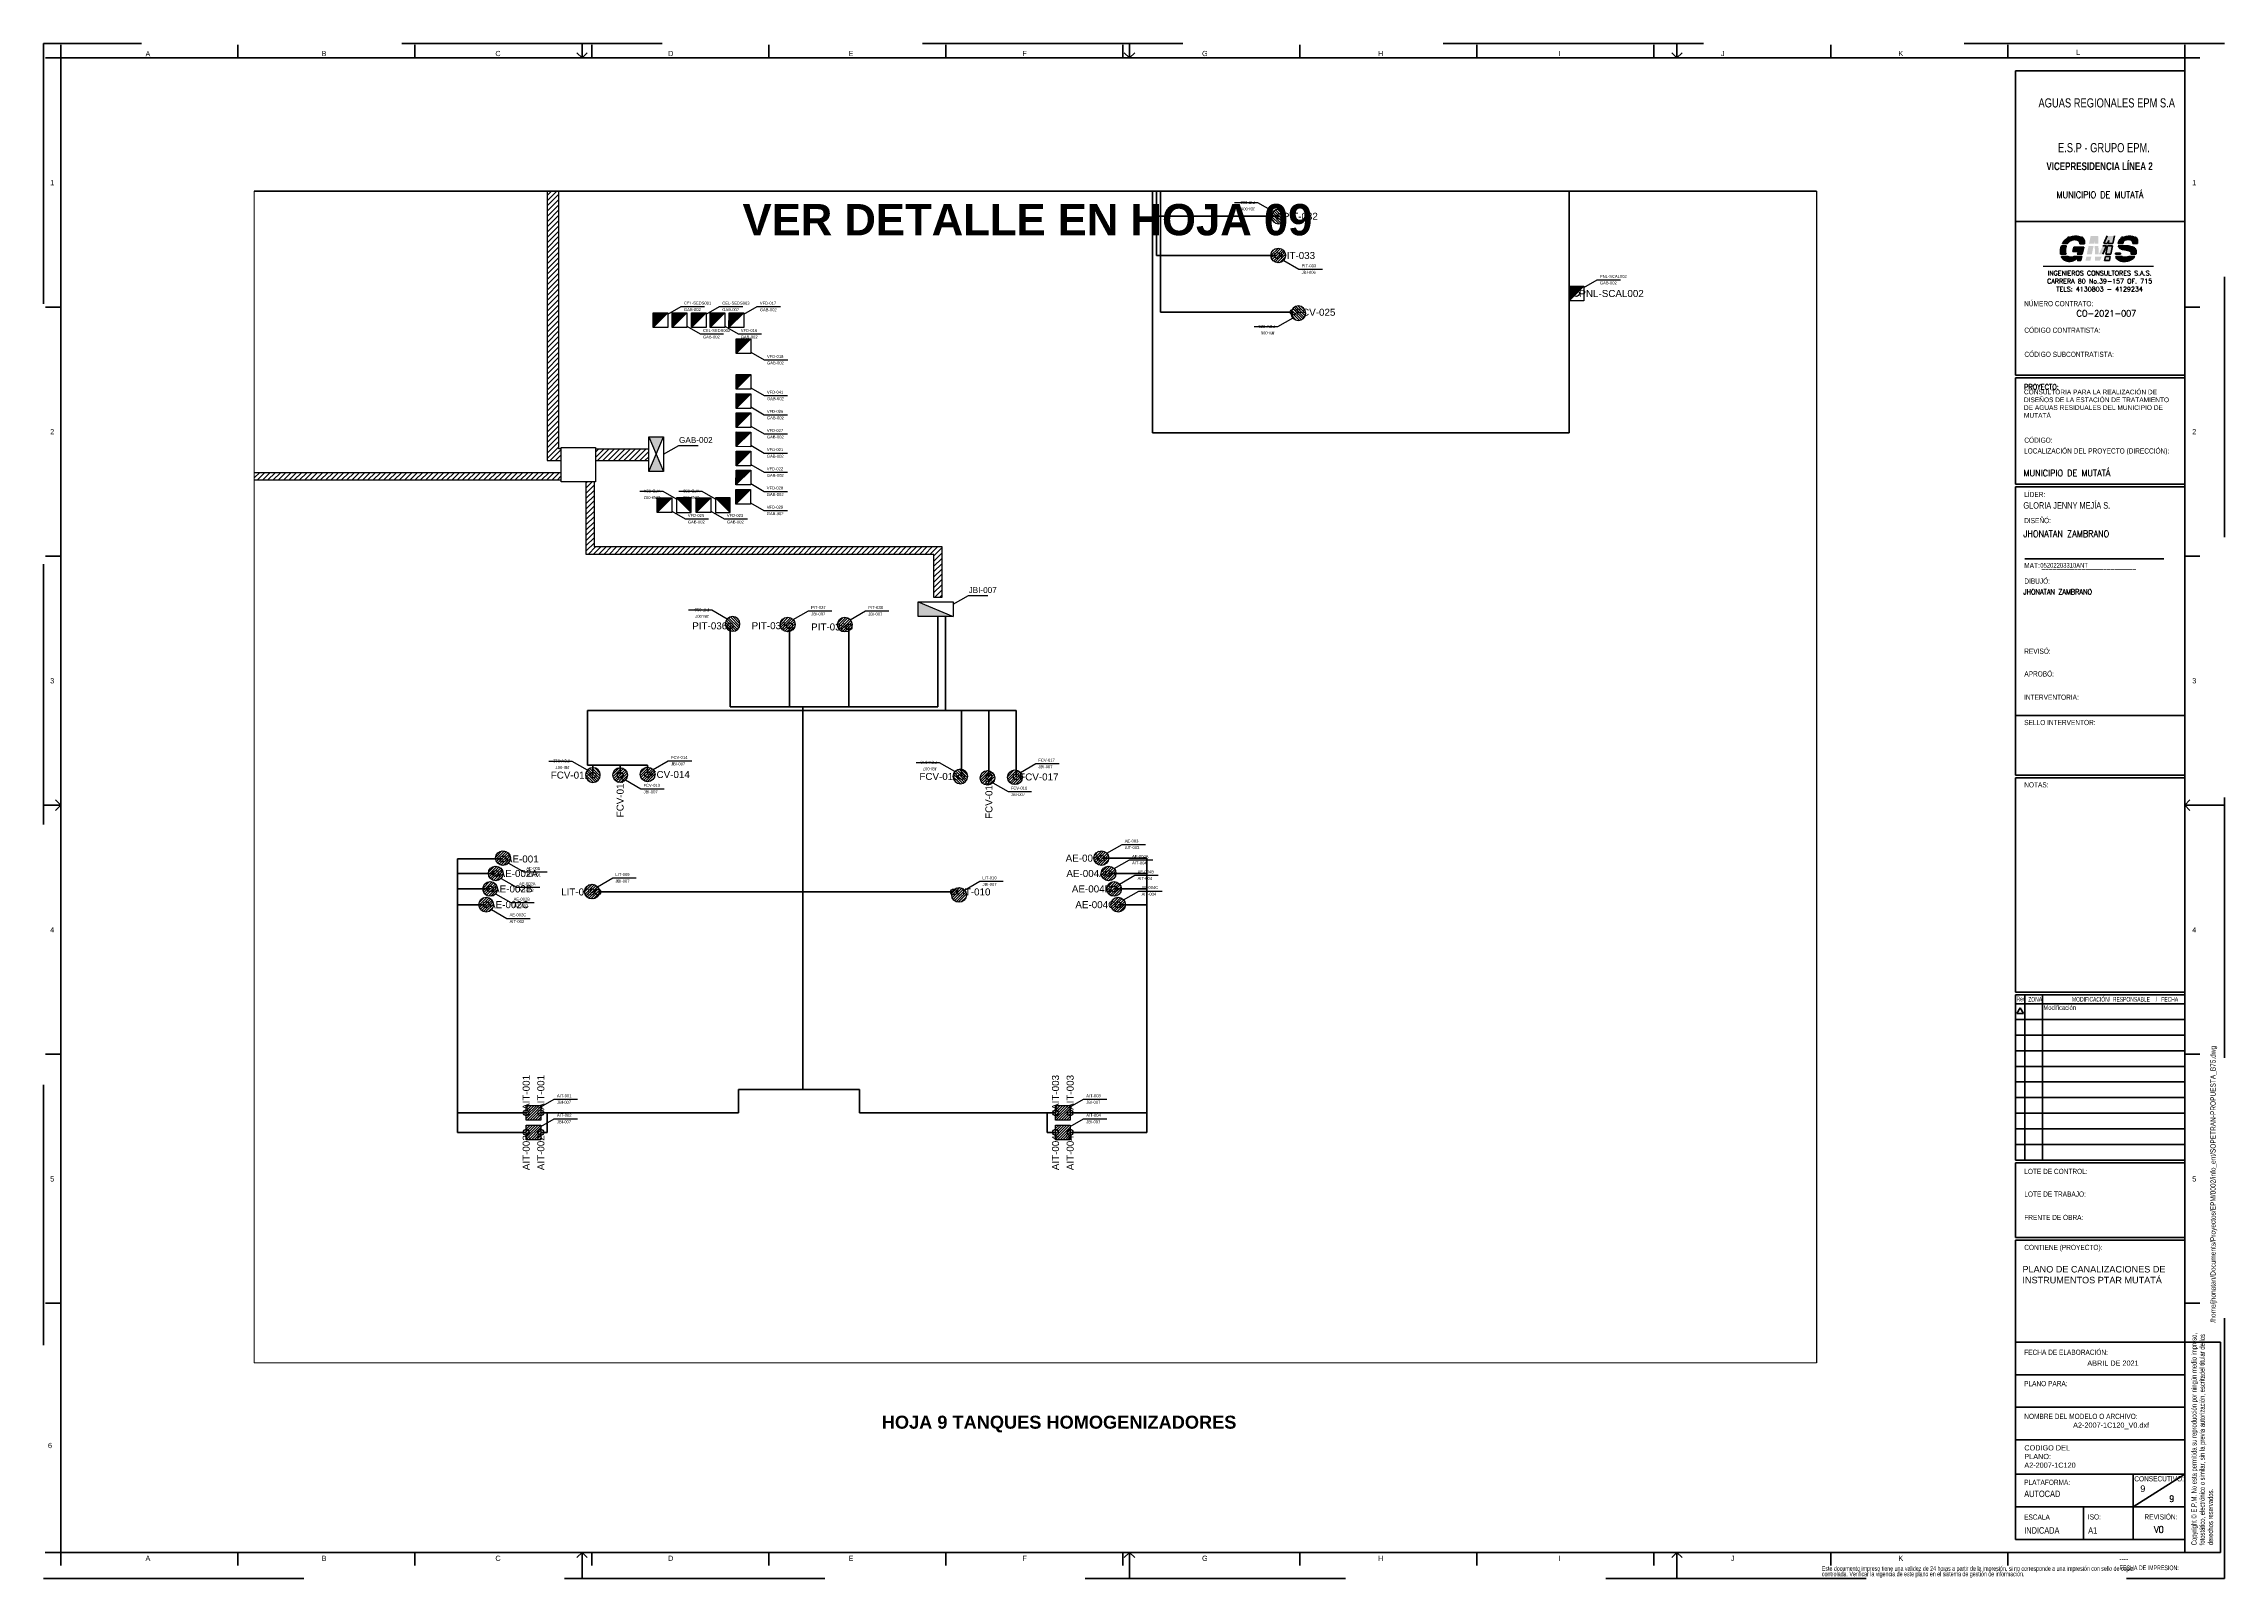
# Paper-space layout 'Layout9' of a CAD drawing. Header units: metres. Extents: x 0 to 0.838, y 0 to 0.59.
# The model-space entities are those that its viewports show. They can reach past a viewport. Long polylines and large blocks are cut down to what shows.
import ezdxf
from ezdxf.enums import TextEntityAlignment as Align

# ---------------------------------------------------------------- set-up
doc = ezdxf.new("R2010")
doc.units = ezdxf.units.M
doc.linetypes.add('HIDDEN', pattern=[0.375, 0.25, -0.125])
doc.layers.get('0').update_dxf_attribs({"color": 253, "lineweight": 50, "true_color": 0xa0a0a4})
for name, color, linetype, lineweight, true_color in [('CANALIZACIONES', 178, 'Continuous', 25, 0x000000), ('CANALIZACIONES ... ANALOGAS', 5, 'Continuous', 50, 0x0000ff), ('CANALIZACIONES ... BANCO', 30, 'Continuous', 25, 0xff7f00), ('CANALIZACIONES ... DIGITALES', 1, 'Continuous', 50, 0xff0000), ('INST', 5, 'Continuous', 25, 0x0000ff), ('vistas', 178, 'Continuous', 25, 0x000000)]:
    doc.layers.add(name, color=color, linetype=linetype, lineweight=lineweight, true_color=true_color)
doc.styles.add('textstyle100', font='')
doc.styles.add('textstyle101', font='')
doc.styles.add('textstyle102', font='')
doc.styles.add('textstyle103', font='')
doc.styles.add('textstyle104', font='')
doc.styles.add('textstyle105', font='standard')
doc.styles.add('textstyle106', font='standard')
doc.styles.add('textstyle107', font='standard')
doc.styles.add('textstyle108', font='')
doc.styles.add('textstyle109', font='standard')
doc.styles.add('textstyle110', font='')
doc.styles.add('textstyle111', font='')
doc.styles.add('textstyle112', font='')
doc.styles.add('textstyle113', font='standard')
doc.styles.add('textstyle114', font='')
doc.styles.add('textstyle115', font='standard')
doc.styles.add('textstyle116', font='')
doc.styles.add('textstyle117', font='standard')
doc.styles.add('textstyle118', font='')
doc.styles.add('textstyle119', font='')
doc.styles.add('textstyle12', font='romans')
doc.styles.add('textstyle120', font='')
doc.styles.add('textstyle121', font='')
doc.styles.add('textstyle122', font='')
doc.styles.add('textstyle123', font='')
doc.styles.add('textstyle124', font='')
doc.styles.add('textstyle125', font='')
doc.styles.add('textstyle126', font='')
doc.styles.add('textstyle127', font='')
doc.styles.add('textstyle128', font='')
doc.styles.add('textstyle129', font='')
doc.styles.add('textstyle13', font='romans')
doc.styles.add('textstyle130', font='')
doc.styles.add('textstyle131', font='')
doc.styles.add('textstyle132', font='')
doc.styles.add('textstyle133', font='')
doc.styles.add('textstyle136', font='')
doc.styles.add('textstyle137', font='')
doc.styles.add('textstyle138', font='')
doc.styles.add('textstyle139', font='')
doc.styles.add('textstyle14', font='romans')
doc.styles.add('textstyle15', font='', dxfattribs={"width": 0.9})
doc.styles.add('textstyle16', font='', dxfattribs={"width": 0.9})
doc.styles.add('textstyle17', font='', dxfattribs={"width": 0.9})
doc.styles.add('textstyle18', font='')
doc.styles.add('textstyle19', font='')
doc.styles.add('textstyle20', font='')
doc.styles.add('textstyle21', font='')
doc.styles.add('textstyle22', font='')
doc.styles.add('textstyle23', font='')
doc.styles.add('textstyle24', font='')
doc.styles.add('textstyle25', font='')
doc.styles.add('textstyle26', font='')
doc.styles.add('textstyle27', font='')
doc.styles.add('textstyle278', font='')
doc.styles.add('textstyle279', font='')
doc.styles.add('textstyle28', font='')
doc.styles.add('textstyle280', font='')
doc.styles.add('textstyle281', font='')
doc.styles.add('textstyle282', font='')
doc.styles.add('textstyle283', font='')
doc.styles.add('textstyle284', font='')
doc.styles.add('textstyle285', font='')
doc.styles.add('textstyle286', font='')
doc.styles.add('textstyle287', font='')
doc.styles.add('textstyle288', font='')
doc.styles.add('textstyle289', font='')
doc.styles.add('textstyle29', font='')
doc.styles.add('textstyle290', font='')
doc.styles.add('textstyle291', font='')
doc.styles.add('textstyle292', font='')
doc.styles.add('textstyle293', font='')
doc.styles.add('textstyle294', font='')
doc.styles.add('textstyle295', font='')
doc.styles.add('textstyle296', font='')
doc.styles.add('textstyle297', font='')
doc.styles.add('textstyle298', font='')
doc.styles.add('textstyle299', font='')
doc.styles.add('textstyle30', font='')
doc.styles.add('textstyle300', font='')
doc.styles.add('textstyle301', font='')
doc.styles.add('textstyle302', font='')
doc.styles.add('textstyle303', font='')
doc.styles.add('textstyle31', font='')
doc.styles.add('textstyle32', font='')
doc.styles.add('textstyle33', font='')
doc.styles.add('textstyle334', font='')
doc.styles.add('textstyle335', font='')
doc.styles.add('textstyle336', font='')
doc.styles.add('textstyle337', font='')
doc.styles.add('textstyle34', font='')
doc.styles.add('textstyle35', font='')
doc.styles.add('textstyle36', font='')
doc.styles.add('textstyle360', font='')
doc.styles.add('textstyle361', font='')
doc.styles.add('textstyle362', font='')
doc.styles.add('textstyle363', font='')
doc.styles.add('textstyle364', font='')
doc.styles.add('textstyle365', font='')
doc.styles.add('textstyle366', font='')
doc.styles.add('textstyle367', font='')
doc.styles.add('textstyle368', font='')
doc.styles.add('textstyle369', font='')
doc.styles.add('textstyle37', font='')
doc.styles.add('textstyle370', font='')
doc.styles.add('textstyle371', font='')
doc.styles.add('textstyle372', font='')
doc.styles.add('textstyle373', font='')
doc.styles.add('textstyle374', font='')
doc.styles.add('textstyle375', font='')
doc.styles.add('textstyle376', font='')
doc.styles.add('textstyle377', font='')
doc.styles.add('textstyle378', font='')
doc.styles.add('textstyle379', font='')
doc.styles.add('textstyle38', font='')
doc.styles.add('textstyle380', font='')
doc.styles.add('textstyle381', font='')
doc.styles.add('textstyle382', font='')
doc.styles.add('textstyle383', font='')
doc.styles.add('textstyle384', font='')
doc.styles.add('textstyle385', font='')
doc.styles.add('textstyle386', font='')
doc.styles.add('textstyle387', font='')
doc.styles.add('textstyle388', font='')
doc.styles.add('textstyle389', font='')
doc.styles.add('textstyle39', font='')
doc.styles.add('textstyle390', font='')
doc.styles.add('textstyle391', font='')
doc.styles.add('textstyle392', font='')
doc.styles.add('textstyle393', font='')
doc.styles.add('textstyle394', font='')
doc.styles.add('textstyle395', font='')
doc.styles.add('textstyle396', font='')
doc.styles.add('textstyle397', font='')
doc.styles.add('textstyle40', font='')
doc.styles.add('textstyle402', font='')
doc.styles.add('textstyle403', font='')
doc.styles.add('textstyle404', font='')
doc.styles.add('textstyle405', font='')
doc.styles.add('textstyle408', font='')
doc.styles.add('textstyle409', font='')
doc.styles.add('textstyle41', font='')
doc.styles.add('textstyle410', font='')
doc.styles.add('textstyle411', font='')
doc.styles.add('textstyle42', font='')
doc.styles.add('textstyle43', font='')
doc.styles.add('textstyle44', font='')
doc.styles.add('textstyle45', font='')
doc.styles.add('textstyle450', font='')
doc.styles.add('textstyle456', font='')
doc.styles.add('textstyle46', font='')
doc.styles.add('textstyle460', font='')
doc.styles.add('textstyle47', font='')
doc.styles.add('textstyle471', font='')
doc.styles.add('textstyle472', font='')
doc.styles.add('textstyle473', font='')
doc.styles.add('textstyle474', font='')
doc.styles.add('textstyle475', font='')
doc.styles.add('textstyle476', font='')
doc.styles.add('textstyle477', font='')
doc.styles.add('textstyle478', font='')
doc.styles.add('textstyle479', font='')
doc.styles.add('textstyle48', font='')
doc.styles.add('textstyle480', font='')
doc.styles.add('textstyle481', font='')
doc.styles.add('textstyle482', font='')
doc.styles.add('textstyle49', font='')
doc.styles.add('textstyle499', font='')
doc.styles.add('textstyle50', font='')
doc.styles.add('textstyle500', font='')
doc.styles.add('textstyle501', font='')
doc.styles.add('textstyle502', font='')
doc.styles.add('textstyle504', font='')
doc.styles.add('textstyle505', font='')
doc.styles.add('textstyle506', font='')
doc.styles.add('textstyle507', font='')
doc.styles.add('textstyle508', font='')
doc.styles.add('textstyle509', font='')
doc.styles.add('textstyle51', font='')
doc.styles.add('textstyle510', font='')
doc.styles.add('textstyle511', font='')
doc.styles.add('textstyle512', font='')
doc.styles.add('textstyle513', font='')
doc.styles.add('textstyle514', font='')
doc.styles.add('textstyle515', font='')
doc.styles.add('textstyle516', font='')
doc.styles.add('textstyle517', font='')
doc.styles.add('textstyle518', font='')
doc.styles.add('textstyle519', font='')
doc.styles.add('textstyle52', font='')
doc.styles.add('textstyle520', font='')
doc.styles.add('textstyle521', font='')
doc.styles.add('textstyle522', font='')
doc.styles.add('textstyle523', font='')
doc.styles.add('textstyle524', font='')
doc.styles.add('textstyle525', font='')
doc.styles.add('textstyle526', font='')
doc.styles.add('textstyle527', font='')
doc.styles.add('textstyle528', font='')
doc.styles.add('textstyle529', font='')
doc.styles.add('textstyle53', font='')
doc.styles.add('textstyle530', font='')
doc.styles.add('textstyle54', font='')
doc.styles.add('textstyle55', font='')
doc.styles.add('textstyle56', font='')
doc.styles.add('textstyle57', font='standard')
doc.styles.add('textstyle58', font='')
doc.styles.add('textstyle59', font='')
doc.styles.add('textstyle60', font='')
doc.styles.add('textstyle61', font='')
doc.styles.add('textstyle62', font='')
doc.styles.add('textstyle63', font='')
doc.styles.add('textstyle64', font='')
doc.styles.add('textstyle65', font='')
doc.styles.add('textstyle66', font='')
doc.styles.add('textstyle661', font='Standard')
doc.styles.add('textstyle662', font='')
doc.styles.add('textstyle663', font='')
doc.styles.add('textstyle67', font='')
doc.styles.add('textstyle672', font='standard')
doc.styles.add('textstyle673', font='')
doc.styles.add('textstyle674', font='Standard')
doc.styles.add('textstyle678', font='Standard')
doc.styles.add('textstyle679', font='')
doc.styles.add('textstyle68', font='', dxfattribs={"width": 0.85})
doc.styles.add('textstyle680', font='standard')
doc.styles.add('textstyle681', font='Standard')
doc.styles.add('textstyle682', font='standard')
doc.styles.add('textstyle683', font='')
doc.styles.add('textstyle684', font='')
doc.styles.add('textstyle69', font='', dxfattribs={"width": 0.85})
doc.styles.add('textstyle70', font='', dxfattribs={"width": 0.85})
doc.styles.add('textstyle71', font='', dxfattribs={"width": 0.85})
doc.styles.add('textstyle72', font='', dxfattribs={"width": 0.85})
doc.styles.add('textstyle73', font='')
doc.styles.add('textstyle74', font='')
doc.styles.add('textstyle75', font='')
doc.styles.add('textstyle76', font='')
doc.styles.add('textstyle77', font='')
doc.styles.add('textstyle78', font='', dxfattribs={"width": 0.9})
doc.styles.add('textstyle79', font='')
doc.styles.add('textstyle80', font='')
doc.styles.add('textstyle81', font='')
doc.styles.add('textstyle82', font='')
doc.styles.add('textstyle83', font='')
doc.styles.add('textstyle84', font='')
doc.styles.add('textstyle85', font='')
doc.styles.add('textstyle86', font='')
doc.styles.add('textstyle87', font='', dxfattribs={"width": 0.9})
doc.styles.add('textstyle88', font='', dxfattribs={"width": 0.9})
doc.styles.add('textstyle89', font='')
doc.styles.add('textstyle90', font='')
doc.styles.add('textstyle91', font='')
doc.styles.add('textstyle92', font='')
doc.styles.add('textstyle93', font='')
doc.styles.add('textstyle94', font='')
doc.styles.add('textstyle95', font='')
doc.styles.add('textstyle96', font='standard')
doc.styles.add('textstyle97', font='')
doc.styles.add('textstyle98', font='')
doc.styles.add('textstyle99', font='')
doc.styles.get('textstyle100').set_extended_font_data('Swis721 LtCn BT')
doc.styles.get('textstyle101').set_extended_font_data('Swis721 LtCn BT')
doc.styles.get('textstyle102').set_extended_font_data('Swis721 LtCn BT')
doc.styles.get('textstyle103').set_extended_font_data('Swis721 LtCn BT')
doc.styles.get('textstyle104').set_extended_font_data('Swis721 LtCn BT')
doc.styles.get('textstyle108').set_extended_font_data('Swis721 LtCn BT')
doc.styles.get('textstyle110').set_extended_font_data('Swis721 LtCn BT')
doc.styles.get('textstyle111').set_extended_font_data('Swis721 LtCn BT')
doc.styles.get('textstyle112').set_extended_font_data('Swis721 LtCn BT')
doc.styles.get('textstyle114').set_extended_font_data('Liberation Sans')
doc.styles.get('textstyle116').set_extended_font_data('Swis721 LtCn BT')
doc.styles.get('textstyle118').set_extended_font_data('Swis721 LtCn BT')
doc.styles.get('textstyle119').set_extended_font_data('Liberation Sans')
doc.styles.get('textstyle120').set_extended_font_data('Liberation Sans')
doc.styles.get('textstyle121').set_extended_font_data('Liberation Sans')
doc.styles.get('textstyle122').set_extended_font_data('Liberation Sans')
doc.styles.get('textstyle123').set_extended_font_data('Liberation Sans')
doc.styles.get('textstyle124').set_extended_font_data('Liberation Sans')
doc.styles.get('textstyle125').set_extended_font_data('Liberation Sans')
doc.styles.get('textstyle126').set_extended_font_data('Liberation Sans')
doc.styles.get('textstyle127').set_extended_font_data('Liberation Sans')
doc.styles.get('textstyle128').set_extended_font_data('Liberation Sans')
doc.styles.get('textstyle129').set_extended_font_data('Liberation Sans')
doc.styles.get('textstyle130').set_extended_font_data('Liberation Sans')
doc.styles.get('textstyle131').set_extended_font_data('Liberation Sans')
doc.styles.get('textstyle132').set_extended_font_data('Liberation Sans')
doc.styles.get('textstyle133').set_extended_font_data('Liberation Sans')
doc.styles.get('textstyle136').set_extended_font_data('Liberation Sans')
doc.styles.get('textstyle137').set_extended_font_data('Liberation Sans')
doc.styles.get('textstyle138').set_extended_font_data('Liberation Sans')
doc.styles.get('textstyle139').set_extended_font_data('Liberation Sans')
doc.styles.get('textstyle15').set_extended_font_data('Swis721 LtCn BT')
doc.styles.get('textstyle16').set_extended_font_data('Swis721 LtCn BT')
doc.styles.get('textstyle17').set_extended_font_data('Swis721 LtCn BT')
doc.styles.get('textstyle18').set_extended_font_data('ARIAL')
doc.styles.get('textstyle19').set_extended_font_data('ARIAL')
doc.styles.get('textstyle20').set_extended_font_data('ARIAL')
doc.styles.get('textstyle21').set_extended_font_data('ARIAL')
doc.styles.get('textstyle22').set_extended_font_data('ARIAL')
doc.styles.get('textstyle23').set_extended_font_data('ARIAL')
doc.styles.get('textstyle24').set_extended_font_data('ARIAL')
doc.styles.get('textstyle25').set_extended_font_data('ARIAL')
doc.styles.get('textstyle26').set_extended_font_data('ARIAL')
doc.styles.get('textstyle27').set_extended_font_data('ARIAL')
doc.styles.get('textstyle278').set_extended_font_data('Liberation Sans')
doc.styles.get('textstyle279').set_extended_font_data('Liberation Sans')
doc.styles.get('textstyle28').set_extended_font_data('ARIAL')
doc.styles.get('textstyle280').set_extended_font_data('Liberation Sans')
doc.styles.get('textstyle281').set_extended_font_data('Liberation Sans')
doc.styles.get('textstyle282').set_extended_font_data('Liberation Sans')
doc.styles.get('textstyle283').set_extended_font_data('Liberation Sans')
doc.styles.get('textstyle284').set_extended_font_data('Liberation Sans')
doc.styles.get('textstyle285').set_extended_font_data('Liberation Sans')
doc.styles.get('textstyle286').set_extended_font_data('Liberation Sans')
doc.styles.get('textstyle287').set_extended_font_data('Liberation Sans')
doc.styles.get('textstyle288').set_extended_font_data('Liberation Sans')
doc.styles.get('textstyle289').set_extended_font_data('Liberation Sans')
doc.styles.get('textstyle29').set_extended_font_data('ARIAL')
doc.styles.get('textstyle290').set_extended_font_data('Liberation Sans')
doc.styles.get('textstyle291').set_extended_font_data('Liberation Sans')
doc.styles.get('textstyle292').set_extended_font_data('Liberation Sans')
doc.styles.get('textstyle293').set_extended_font_data('Liberation Sans')
doc.styles.get('textstyle294').set_extended_font_data('Liberation Sans')
doc.styles.get('textstyle295').set_extended_font_data('Liberation Sans')
doc.styles.get('textstyle296').set_extended_font_data('Liberation Sans')
doc.styles.get('textstyle297').set_extended_font_data('Liberation Sans')
doc.styles.get('textstyle298').set_extended_font_data('Liberation Sans')
doc.styles.get('textstyle299').set_extended_font_data('Liberation Sans')
doc.styles.get('textstyle30').set_extended_font_data('ARIAL')
doc.styles.get('textstyle300').set_extended_font_data('Liberation Sans')
doc.styles.get('textstyle301').set_extended_font_data('Liberation Sans')
doc.styles.get('textstyle302').set_extended_font_data('Liberation Sans')
doc.styles.get('textstyle303').set_extended_font_data('Liberation Sans')
doc.styles.get('textstyle31').set_extended_font_data('ARIAL')
doc.styles.get('textstyle32').set_extended_font_data('ARIAL')
doc.styles.get('textstyle33').set_extended_font_data('ARIAL')
doc.styles.get('textstyle334').set_extended_font_data('Liberation Sans')
doc.styles.get('textstyle335').set_extended_font_data('Liberation Sans')
doc.styles.get('textstyle336').set_extended_font_data('Liberation Sans')
doc.styles.get('textstyle337').set_extended_font_data('Liberation Sans')
doc.styles.get('textstyle34').set_extended_font_data('ARIAL')
doc.styles.get('textstyle35').set_extended_font_data('ARIAL')
doc.styles.get('textstyle36').set_extended_font_data('ARIAL')
doc.styles.get('textstyle360').set_extended_font_data('Liberation Sans')
doc.styles.get('textstyle361').set_extended_font_data('Liberation Sans')
doc.styles.get('textstyle362').set_extended_font_data('Liberation Sans')
doc.styles.get('textstyle363').set_extended_font_data('Liberation Sans')
doc.styles.get('textstyle364').set_extended_font_data('Liberation Sans')
doc.styles.get('textstyle365').set_extended_font_data('Liberation Sans')
doc.styles.get('textstyle366').set_extended_font_data('Liberation Sans')
doc.styles.get('textstyle367').set_extended_font_data('Liberation Sans')
doc.styles.get('textstyle368').set_extended_font_data('Liberation Sans')
doc.styles.get('textstyle369').set_extended_font_data('Liberation Sans')
doc.styles.get('textstyle37').set_extended_font_data('ARIAL')
doc.styles.get('textstyle370').set_extended_font_data('Liberation Sans')
doc.styles.get('textstyle371').set_extended_font_data('Liberation Sans')
doc.styles.get('textstyle372').set_extended_font_data('Liberation Sans')
doc.styles.get('textstyle373').set_extended_font_data('Liberation Sans')
doc.styles.get('textstyle374').set_extended_font_data('Liberation Sans')
doc.styles.get('textstyle375').set_extended_font_data('Liberation Sans')
doc.styles.get('textstyle376').set_extended_font_data('Liberation Sans')
doc.styles.get('textstyle377').set_extended_font_data('Liberation Sans')
doc.styles.get('textstyle378').set_extended_font_data('Liberation Sans')
doc.styles.get('textstyle379').set_extended_font_data('Liberation Sans')
doc.styles.get('textstyle38').set_extended_font_data('ARIAL')
doc.styles.get('textstyle380').set_extended_font_data('Liberation Sans')
doc.styles.get('textstyle381').set_extended_font_data('Liberation Sans')
doc.styles.get('textstyle382').set_extended_font_data('Liberation Sans')
doc.styles.get('textstyle383').set_extended_font_data('Liberation Sans')
doc.styles.get('textstyle384').set_extended_font_data('Liberation Sans')
doc.styles.get('textstyle385').set_extended_font_data('Liberation Sans')
doc.styles.get('textstyle386').set_extended_font_data('Liberation Sans')
doc.styles.get('textstyle387').set_extended_font_data('Liberation Sans')
doc.styles.get('textstyle388').set_extended_font_data('Liberation Sans')
doc.styles.get('textstyle389').set_extended_font_data('Liberation Sans')
doc.styles.get('textstyle39').set_extended_font_data('ARIAL')
doc.styles.get('textstyle390').set_extended_font_data('Liberation Sans')
doc.styles.get('textstyle391').set_extended_font_data('Liberation Sans')
doc.styles.get('textstyle392').set_extended_font_data('Liberation Sans')
doc.styles.get('textstyle393').set_extended_font_data('Liberation Sans')
doc.styles.get('textstyle394').set_extended_font_data('Liberation Sans')
doc.styles.get('textstyle395').set_extended_font_data('Liberation Sans')
doc.styles.get('textstyle396').set_extended_font_data('Liberation Sans')
doc.styles.get('textstyle397').set_extended_font_data('Liberation Sans')
doc.styles.get('textstyle40').set_extended_font_data('ARIAL')
doc.styles.get('textstyle402').set_extended_font_data('Liberation Sans')
doc.styles.get('textstyle403').set_extended_font_data('Liberation Sans')
doc.styles.get('textstyle404').set_extended_font_data('Liberation Sans')
doc.styles.get('textstyle405').set_extended_font_data('Liberation Sans')
doc.styles.get('textstyle408').set_extended_font_data('Liberation Sans')
doc.styles.get('textstyle409').set_extended_font_data('Liberation Sans')
doc.styles.get('textstyle41').set_extended_font_data('ARIAL')
doc.styles.get('textstyle410').set_extended_font_data('Liberation Sans')
doc.styles.get('textstyle411').set_extended_font_data('Liberation Sans')
doc.styles.get('textstyle42').set_extended_font_data('ARIAL')
doc.styles.get('textstyle43').set_extended_font_data('ARIAL')
doc.styles.get('textstyle44').set_extended_font_data('ARIAL')
doc.styles.get('textstyle45').set_extended_font_data('ARIAL')
doc.styles.get('textstyle450').set_extended_font_data('Liberation Sans')
doc.styles.get('textstyle456').set_extended_font_data('Liberation Sans', bold=True)
doc.styles.get('textstyle46').set_extended_font_data('ARIAL')
doc.styles.get('textstyle460').set_extended_font_data('Liberation Sans')
doc.styles.get('textstyle47').set_extended_font_data('ARIAL')
doc.styles.get('textstyle471').set_extended_font_data('Liberation Sans')
doc.styles.get('textstyle472').set_extended_font_data('Liberation Sans')
doc.styles.get('textstyle473').set_extended_font_data('Liberation Sans')
doc.styles.get('textstyle474').set_extended_font_data('Liberation Sans')
doc.styles.get('textstyle475').set_extended_font_data('Liberation Sans')
doc.styles.get('textstyle476').set_extended_font_data('Liberation Sans')
doc.styles.get('textstyle477').set_extended_font_data('Liberation Sans')
doc.styles.get('textstyle478').set_extended_font_data('Liberation Sans')
doc.styles.get('textstyle479').set_extended_font_data('Liberation Sans')
doc.styles.get('textstyle48').set_extended_font_data('ARIAL')
doc.styles.get('textstyle480').set_extended_font_data('Liberation Sans')
doc.styles.get('textstyle481').set_extended_font_data('Liberation Sans')
doc.styles.get('textstyle482').set_extended_font_data('Liberation Sans')
doc.styles.get('textstyle49').set_extended_font_data('ARIAL')
doc.styles.get('textstyle499').set_extended_font_data('Liberation Sans')
doc.styles.get('textstyle50').set_extended_font_data('ARIAL')
doc.styles.get('textstyle500').set_extended_font_data('Liberation Sans')
doc.styles.get('textstyle501').set_extended_font_data('Liberation Sans')
doc.styles.get('textstyle502').set_extended_font_data('Liberation Sans')
doc.styles.get('textstyle504').set_extended_font_data('Liberation Sans')
doc.styles.get('textstyle505').set_extended_font_data('Liberation Sans')
doc.styles.get('textstyle506').set_extended_font_data('Liberation Sans')
doc.styles.get('textstyle507').set_extended_font_data('Liberation Sans')
doc.styles.get('textstyle508').set_extended_font_data('Liberation Sans')
doc.styles.get('textstyle509').set_extended_font_data('Liberation Sans')
doc.styles.get('textstyle51').set_extended_font_data('ARIAL')
doc.styles.get('textstyle510').set_extended_font_data('Liberation Sans')
doc.styles.get('textstyle511').set_extended_font_data('Liberation Sans')
doc.styles.get('textstyle512').set_extended_font_data('Liberation Sans')
doc.styles.get('textstyle513').set_extended_font_data('Liberation Sans')
doc.styles.get('textstyle514').set_extended_font_data('Liberation Sans')
doc.styles.get('textstyle515').set_extended_font_data('Liberation Sans')
doc.styles.get('textstyle516').set_extended_font_data('Liberation Sans')
doc.styles.get('textstyle517').set_extended_font_data('Liberation Sans')
doc.styles.get('textstyle518').set_extended_font_data('Liberation Sans')
doc.styles.get('textstyle519').set_extended_font_data('Liberation Sans')
doc.styles.get('textstyle52').set_extended_font_data('Swis721 LtCn BT', bold=True)
doc.styles.get('textstyle520').set_extended_font_data('Liberation Sans')
doc.styles.get('textstyle521').set_extended_font_data('Liberation Sans')
doc.styles.get('textstyle522').set_extended_font_data('Liberation Sans')
doc.styles.get('textstyle523').set_extended_font_data('Liberation Sans')
doc.styles.get('textstyle524').set_extended_font_data('Liberation Sans')
doc.styles.get('textstyle525').set_extended_font_data('Liberation Sans')
doc.styles.get('textstyle526').set_extended_font_data('Liberation Sans')
doc.styles.get('textstyle527').set_extended_font_data('Liberation Sans')
doc.styles.get('textstyle528').set_extended_font_data('Liberation Sans')
doc.styles.get('textstyle529').set_extended_font_data('Liberation Sans')
doc.styles.get('textstyle53').set_extended_font_data('Swis721 LtCn BT', bold=True)
doc.styles.get('textstyle530').set_extended_font_data('Liberation Sans')
doc.styles.get('textstyle54').set_extended_font_data('Swis721 LtCn BT')
doc.styles.get('textstyle55').set_extended_font_data('Swis721 LtCn BT')
doc.styles.get('textstyle56').set_extended_font_data('Swis721 LtCn BT')
doc.styles.get('textstyle58').set_extended_font_data('Swis721 LtCn BT')
doc.styles.get('textstyle59').set_extended_font_data('Swis721 LtCn BT')
doc.styles.get('textstyle60').set_extended_font_data('Swis721 LtCn BT')
doc.styles.get('textstyle61').set_extended_font_data('Swis721 LtCn BT')
doc.styles.get('textstyle62').set_extended_font_data('Swis721 LtCn BT')
doc.styles.get('textstyle63').set_extended_font_data('Swis721 LtCn BT')
doc.styles.get('textstyle64').set_extended_font_data('Swis721 LtCn BT')
doc.styles.get('textstyle65').set_extended_font_data('Swis721 LtCn BT')
doc.styles.get('textstyle66').set_extended_font_data('Swis721 LtCn BT')
doc.styles.get('textstyle662').set_extended_font_data('Swis721 LtCn BT', bold=True)
doc.styles.get('textstyle663').set_extended_font_data('Swis721 LtCn BT')
doc.styles.get('textstyle67').set_extended_font_data('Swis721 LtCn BT')
doc.styles.get('textstyle673').set_extended_font_data('Swis721 LtCn BT')
doc.styles.get('textstyle679').set_extended_font_data('Liberation Sans')
doc.styles.get('textstyle68').set_extended_font_data('Swis721 LtCn BT')
doc.styles.get('textstyle683').set_extended_font_data('Liberation Sans')
doc.styles.get('textstyle684').set_extended_font_data('Liberation Sans', bold=True)
doc.styles.get('textstyle69').set_extended_font_data('Swis721 LtCn BT')
doc.styles.get('textstyle70').set_extended_font_data('Swis721 LtCn BT')
doc.styles.get('textstyle71').set_extended_font_data('Swis721 LtCn BT')
doc.styles.get('textstyle72').set_extended_font_data('Swis721 LtCn BT')
doc.styles.get('textstyle73').set_extended_font_data('Swis721 LtCn BT')
doc.styles.get('textstyle74').set_extended_font_data('Swis721 LtCn BT')
doc.styles.get('textstyle75').set_extended_font_data('Swis721 LtCn BT')
doc.styles.get('textstyle76').set_extended_font_data('Swis721 LtCn BT')
doc.styles.get('textstyle77').set_extended_font_data('Swis721 LtCn BT')
doc.styles.get('textstyle78').set_extended_font_data('Swis721 LtCn BT')
doc.styles.get('textstyle79').set_extended_font_data('Liberation Sans')
doc.styles.get('textstyle80').set_extended_font_data('Swis721 LtCn BT')
doc.styles.get('textstyle81').set_extended_font_data('Swis721 LtCn BT')
doc.styles.get('textstyle82').set_extended_font_data('Swis721 LtCn BT')
doc.styles.get('textstyle83').set_extended_font_data('Swis721 LtCn BT')
doc.styles.get('textstyle84').set_extended_font_data('Swis721 LtCn BT')
doc.styles.get('textstyle85').set_extended_font_data('Swis721 LtCn BT')
doc.styles.get('textstyle86').set_extended_font_data('Swis721 LtCn BT')
doc.styles.get('textstyle87').set_extended_font_data('Swis721 LtCn BT')
doc.styles.get('textstyle88').set_extended_font_data('Swis721 LtCn BT')
doc.styles.get('textstyle89').set_extended_font_data('Swis721 LtCn BT')
doc.styles.get('textstyle90').set_extended_font_data('Swis721 LtCn BT')
doc.styles.get('textstyle91').set_extended_font_data('Swis721 LtCn BT')
doc.styles.get('textstyle92').set_extended_font_data('Swis721 LtCn BT')
doc.styles.get('textstyle93').set_extended_font_data('Liberation Sans')
doc.styles.get('textstyle94').set_extended_font_data('Swis721 LtCn BT')
doc.styles.get('textstyle95').set_extended_font_data('Swis721 LtCn BT')
doc.styles.get('textstyle97').set_extended_font_data('Swis721 LtCn BT', bold=True)
doc.styles.get('textstyle98').set_extended_font_data('Swis721 LtCn BT')
doc.styles.get('textstyle99').set_extended_font_data('Swis721 LtCn BT')

# ---------------------------------------------------------------- blocks, each defined once
blk = doc.blocks.new('A1_hor_JZ')
at = {"true_color": 0x008000, "transparency": 33554687}
h = blk.add_hatch(color=96, dxfattribs=at)
h.paths.add_polyline_path([(0.77925, 0.51415), (0.77948, 0.5142), (0.77973, 0.51423), (0.78001, 0.51424), (0.78027, 0.51424), (0.78055, 0.5142), (0.78085, 0.51415), (0.78115, 0.51404), (0.78142, 0.51389), (0.78165, 0.51369), (0.7818, 0.51348), (0.78192, 0.51327), (0.782, 0.51303), (0.78206, 0.51267), (0.78386, 0.51267), (0.78386, 0.51297), (0.78384, 0.51333), (0.78378, 0.51366), (0.7837, 0.51398), (0.78357, 0.51428), (0.78344, 0.51451), (0.78329, 0.51474), (0.78309, 0.51497), (0.78289, 0.51516), (0.7827, 0.51529), (0.78249, 0.5154), (0.78228, 0.51551), (0.782, 0.5156), (0.78175, 0.51568), (0.7815, 0.51574), (0.78125, 0.51579), (0.78099, 0.51582), (0.78073, 0.51584), (0.7804, 0.51584), (0.78013, 0.51584), (0.77988, 0.51581), (0.7796, 0.51579), (0.77926, 0.51573), (0.77892, 0.51566), (0.77866, 0.51558), (0.77833, 0.51546), (0.77804, 0.51532), (0.77769, 0.51515), (0.77744, 0.51499), (0.77715, 0.5148), (0.77688, 0.51459), (0.77662, 0.51434), (0.77637, 0.5141), (0.77614, 0.51386), (0.77594, 0.5136), (0.77578, 0.51337), (0.77559, 0.51309), (0.77544, 0.51283), (0.77536, 0.51268), (0.77731, 0.51268), (0.77747, 0.5129), (0.77766, 0.51313), (0.77789, 0.51339), (0.77816, 0.5136), (0.77838, 0.51376), (0.7787, 0.51394), (0.77897, 0.51406)], flags=0)
h.paths.add_polyline_path([(0.77499, 0.51179), (0.77496, 0.5117), (0.77486, 0.5114), (0.77479, 0.51115), (0.77472, 0.51087), (0.77466, 0.51055), (0.7746, 0.51024), (0.77456, 0.50986), (0.77456, 0.50962), (0.77456, 0.50933), (0.77459, 0.50898), (0.77463, 0.50865), (0.77465, 0.5086), (0.77678, 0.5086), (0.77678, 0.50861), (0.77666, 0.50889), (0.77659, 0.50916), (0.77654, 0.50942), (0.77651, 0.50973), (0.77651, 0.51016), (0.77656, 0.51052), (0.77659, 0.51084), (0.77665, 0.51113), (0.77672, 0.51139), (0.77684, 0.51174), (0.77686, 0.51179)], flags=0)
h.paths.add_polyline_path([(0.77973, 0.5113), (0.77939, 0.50969), (0.78156, 0.50969), (0.78154, 0.50962), (0.78144, 0.5093), (0.78123, 0.50892), (0.78103, 0.50866), (0.78097, 0.5086), (0.78297, 0.5086), (0.78355, 0.5113)], flags=0)
h.paths.add_polyline_path([(0.77984, 0.50628), (0.78012, 0.50641), (0.78032, 0.50654), (0.78053, 0.50669), (0.78077, 0.50685), (0.78098, 0.50702), (0.78116, 0.50719), (0.78128, 0.50732), (0.78127, 0.50613), (0.78245, 0.50615), (0.78278, 0.50771), (0.77984, 0.50771), (0.77983, 0.5077), (0.77959, 0.50761), (0.77932, 0.50753), (0.77901, 0.50747), (0.7787, 0.50745), (0.77837, 0.50747), (0.77808, 0.5075), (0.77787, 0.50758), (0.77766, 0.50767), (0.77759, 0.50771), (0.77495, 0.50771), (0.77502, 0.50757), (0.77519, 0.50729), (0.77536, 0.50705), (0.77565, 0.50676), (0.77593, 0.50651), (0.77619, 0.50633), (0.77648, 0.50618), (0.77683, 0.50603), (0.77715, 0.50596), (0.77747, 0.50592), (0.77782, 0.50588), (0.77813, 0.50588), (0.77844, 0.50591), (0.77873, 0.50595), (0.77901, 0.506), (0.77934, 0.50608), (0.77961, 0.50619)], flags=0)
h = blk.add_hatch(color=96, dxfattribs=at)
h.paths.add_polyline_path([(0.78776, 0.5138), (0.78777, 0.51268), (0.78915, 0.51268), (0.78907, 0.51568), (0.7862, 0.51568), (0.78558, 0.51268), (0.78751, 0.51268)], flags=0)
h.paths.add_polyline_path([(0.79258, 0.51564), (0.79123, 0.51268), (0.79262, 0.51268), (0.79313, 0.51383), (0.79289, 0.51268), (0.79477, 0.51268), (0.79539, 0.51564)], flags=0)
h.paths.add_polyline_path([(0.79203, 0.5086), (0.79391, 0.5086), (0.79458, 0.51179), (0.7927, 0.51179)], flags=0)
h.paths.add_polyline_path([(0.78937, 0.5086), (0.79083, 0.5086), (0.79223, 0.51179), (0.79082, 0.51179)], flags=0)
h.paths.add_polyline_path([(0.78918, 0.51179), (0.78778, 0.51179), (0.78783, 0.5086), (0.78927, 0.5086)], flags=0)
h.paths.add_polyline_path([(0.78732, 0.51179), (0.78539, 0.51179), (0.78472, 0.5086), (0.78663, 0.5086)], flags=0)
h.paths.add_polyline_path([(0.78644, 0.50771), (0.78454, 0.50771), (0.78422, 0.50617), (0.78611, 0.50615)], flags=0)
h.paths.add_polyline_path([(0.78784, 0.50771), (0.78786, 0.50615), (0.78976, 0.50615), (0.79044, 0.50771)], flags=0)
h.paths.add_polyline_path([(0.79184, 0.50771), (0.79152, 0.50615), (0.79341, 0.50617), (0.79373, 0.50771)], flags=0)
h = blk.add_hatch(color=96, dxfattribs=at)
h.paths.add_polyline_path([(0.80004, 0.51576), (0.79984, 0.51572), (0.79958, 0.51567), (0.79935, 0.51561), (0.79903, 0.5155), (0.79871, 0.51536), (0.7985, 0.51524), (0.79832, 0.51512), (0.7981, 0.51499), (0.79792, 0.51484), (0.79778, 0.5147), (0.79763, 0.51456), (0.79748, 0.51439), (0.79737, 0.51424), (0.79725, 0.51406), (0.79715, 0.51388), (0.79707, 0.51373), (0.79699, 0.51355), (0.79692, 0.51337), (0.79686, 0.51315), (0.79679, 0.51296), (0.79676, 0.51276), (0.79675, 0.51268), (0.79863, 0.51268), (0.79861, 0.51279), (0.79861, 0.51293), (0.79865, 0.51313), (0.79871, 0.51331), (0.79879, 0.5135), (0.79888, 0.51363), (0.79901, 0.5138), (0.79915, 0.51392), (0.79933, 0.51405), (0.79953, 0.51413), (0.79977, 0.51421), (0.80003, 0.51426), (0.80024, 0.51429), (0.80049, 0.5143), (0.80076, 0.5143), (0.80107, 0.51426), (0.80138, 0.51419), (0.80159, 0.51412), (0.80183, 0.51399), (0.802, 0.51386), (0.80217, 0.51367), (0.80227, 0.51345), (0.80233, 0.51317), (0.80233, 0.5128), (0.80412, 0.5128), (0.80418, 0.51302), (0.8042, 0.51322), (0.80421, 0.51339), (0.80421, 0.51357), (0.80421, 0.51378), (0.80419, 0.51396), (0.80414, 0.51416), (0.80409, 0.51435), (0.80401, 0.51453), (0.80392, 0.51468), (0.8038, 0.51486), (0.80367, 0.515), (0.80355, 0.51512), (0.80341, 0.51523), (0.80324, 0.51534), (0.80304, 0.51545), (0.80289, 0.51553), (0.80273, 0.51559), (0.80257, 0.51564), (0.8024, 0.5157), (0.80218, 0.51574), (0.80203, 0.51577), (0.80182, 0.5158), (0.80166, 0.51581), (0.80141, 0.51583), (0.80117, 0.51584), (0.80087, 0.51584), (0.80067, 0.51583), (0.80046, 0.51581), (0.80027, 0.5158)], flags=0)
h.paths.add_polyline_path([(0.80083, 0.50998), (0.80109, 0.50989), (0.80128, 0.50978), (0.80143, 0.50968), (0.80156, 0.50952), (0.80164, 0.50938), (0.80169, 0.50923), (0.80172, 0.50901), (0.80172, 0.50881), (0.80166, 0.50863), (0.80165, 0.5086), (0.80352, 0.5086), (0.80353, 0.50863), (0.80361, 0.50891), (0.80365, 0.50917), (0.80369, 0.50941), (0.80369, 0.50966), (0.80369, 0.50991), (0.80365, 0.51013), (0.8036, 0.5103), (0.80353, 0.51046), (0.80344, 0.51062), (0.80334, 0.51078), (0.80318, 0.51093), (0.80301, 0.51107), (0.80282, 0.51118), (0.8026, 0.5113), (0.80245, 0.51135), (0.80222, 0.51143), (0.80196, 0.5115), (0.80063, 0.51179), (0.79682, 0.51179), (0.79685, 0.51171), (0.79694, 0.51151), (0.79704, 0.51131), (0.79716, 0.51115), (0.79729, 0.51102), (0.79746, 0.51087), (0.7976, 0.51076), (0.79779, 0.51066), (0.79797, 0.51059), (0.79818, 0.51052), (0.79841, 0.51046), (0.79866, 0.51041)], flags=0)
h.paths.add_polyline_path([(0.80063, 0.50606), (0.80089, 0.50614), (0.8011, 0.50621), (0.80135, 0.5063), (0.80164, 0.50643), (0.80188, 0.50656), (0.8021, 0.5067), (0.80231, 0.50685), (0.80251, 0.50701), (0.80271, 0.50721), (0.80291, 0.50743), (0.80305, 0.50762), (0.8031, 0.50771), (0.80082, 0.50771), (0.80074, 0.50767), (0.80052, 0.50759), (0.80027, 0.50752), (0.80003, 0.50748), (0.79977, 0.50744), (0.79956, 0.50743), (0.79916, 0.50745), (0.79886, 0.50748), (0.79856, 0.50755), (0.79836, 0.50765), (0.79825, 0.50771), (0.79587, 0.50771), (0.79589, 0.50763), (0.79595, 0.50745), (0.79605, 0.50725), (0.79618, 0.50703), (0.79628, 0.50688), (0.79646, 0.50669), (0.79662, 0.50655), (0.79678, 0.50643), (0.79696, 0.50632), (0.79714, 0.50623), (0.79734, 0.50615), (0.79758, 0.50606), (0.79778, 0.50601), (0.798, 0.50596), (0.79823, 0.50593), (0.79847, 0.50589), (0.79876, 0.50588), (0.79907, 0.50588), (0.79942, 0.50588), (0.79975, 0.50592), (0.80003, 0.50595), (0.80033, 0.506)], flags=0)
h.paths.add_polyline_path([(0.79767, 0.5086), (0.79766, 0.5087), (0.79767, 0.50901), (0.79578, 0.50901), (0.79576, 0.50874), (0.79575, 0.5086)], flags=0)
at = {"color": 178, "linetype": 'HIDDEN', "ltscale": 0.0005, "true_color": 0x000000}
for p, q in [((0.83755, 0.58952), (0, 0.58952)), ((0, 0.58952), (0, 0)), ((0.83755, 0), (0.83755, 0.58952)), ((0, 0), (0.83755, 0))]:
    blk.add_line(p, q, dxfattribs=at)
at = {"color": 178, "lineweight": 35, "true_color": 0x000000}
for p, q in [((0.00655, 0.589), (0.00655, 0.584)), ((0.07453, 0.589), (0.07453, 0.584)), ((0.14251, 0.589), (0.14251, 0.584)), ((0.2068, 0.584), (0.2068, 0.58952)), ((0.21049, 0.589), (0.21049, 0.584)), ((0.27847, 0.589), (0.27847, 0.584)), ((0.34645, 0.589), (0.34645, 0.584)), ((0.41443, 0.589), (0.41443, 0.584)), ((0.41705, 0.584), (0.41705, 0.58952)), ((0.48241, 0.589), (0.48241, 0.584)), ((0.55039, 0.589), (0.55039, 0.584)), ((0.61837, 0.589), (0.61837, 0.584)), ((0.6273, 0.584), (0.6273, 0.58952)), ((0.68635, 0.589), (0.68635, 0.584)), ((0.75433, 0.589), (0.75433, 0.584)), ((0.82231, 0.589), (0.82231, 0.584)), ((0.00073, 0.584), (0.00655, 0.584)), ((0.00655, 0.584), (0.00655, 0.01)), ((0.00655, 0.584), (0.82231, 0.584)), ((0.2068, 0.584), (0.20478, 0.58602)), ((0.2068, 0.584), (0.20882, 0.58602)), ((0.41705, 0.584), (0.41503, 0.58602)), ((0.41705, 0.584), (0.41907, 0.58602)), ((0.6273, 0.584), (0.62528, 0.58602)), ((0.6273, 0.584), (0.62932, 0.58602)), ((0.82231, 0.579), (0.75731, 0.579)), ((0.75731, 0.46211), (0.75731, 0.579)), ((0.82231, 0.584), (0.82813, 0.584)), ((0.82231, 0.584), (0.82231, 0.46111)), ((0.82231, 0.52124), (0.75731, 0.52124)), ((0.00073, 0.48833), (0.00655, 0.48833)), ((0.82231, 0.48833), (0.82813, 0.48833)), ((0.75731, 0.46211), (0.82231, 0.46211)), ((0.75731, 0.42025), (0.75731, 0.46111)), ((0.75731, 0.46111), (0.82231, 0.46111)), ((0.82231, 0.46111), (0.82231, 0.01)), ((0.82231, 0.42025), (0.75731, 0.42025)), ((0.75731, 0.30846), (0.75731, 0.41925)), ((0.82231, 0.41925), (0.75731, 0.41925)), ((0.00073, 0.39267), (0.00655, 0.39267)), ((0.76086, 0.39166), (0.81432, 0.39166)), ((0.82231, 0.39267), (0.82813, 0.39267)), ((0.82231, 0.33148), (0.75731, 0.33148)), ((0.82231, 0.30846), (0.75731, 0.30846)), ((0.75731, 0.22518), (0.75731, 0.30746)), ((0.82231, 0.30746), (0.75731, 0.30746)), ((0.00655, 0.297), (0, 0.297)), ((0.00073, 0.297), (0.00655, 0.297)), ((0.00073, 0.297), (0.00655, 0.297)), ((0.00655, 0.297), (0.00453, 0.29902)), ((0.00655, 0.297), (0.00453, 0.29498)), ((0.82231, 0.297), (0.82433, 0.29902)), ((0.82231, 0.297), (0.83755, 0.297)), ((0.82231, 0.297), (0.82433, 0.29498)), ((0.82231, 0.297), (0.82813, 0.297)), ((0.75731, 0.22518), (0.82231, 0.22518)), ((0.75731, 0.16068), (0.75731, 0.22418)), ((0.75731, 0.22418), (0.82231, 0.22418)), ((0.75731, 0.22068), (0.82231, 0.22068)), ((0.7591, 0.21914), (0.75784, 0.21695)), ((0.00073, 0.20133), (0.00655, 0.20133)), ((0.82231, 0.20133), (0.82813, 0.20133)), ((0.75731, 0.16068), (0.82231, 0.16068)), ((0.75731, 0.13089), (0.75731, 0.15967)), ((0.75731, 0.15967), (0.82231, 0.15967)), ((0.75731, 0.13089), (0.82231, 0.13089)), ((0.75731, 0.09071), (0.75731, 0.12989)), ((0.75731, 0.12989), (0.82231, 0.12989)), ((0.00073, 0.10567), (0.00655, 0.10567)), ((0.00655, 0.105), (0.00655, 0.01)), ((0.82231, 0.10567), (0.82813, 0.10567)), ((0.75731, 0.09071), (0.82231, 0.09071)), ((0.75731, 0.015), (0.75731, 0.09071)), ((0.82231, 0.09071), (0.83602, 0.09071)), ((0.83602, 0.09071), (0.83602, 0.01)), ((0.75731, 0.07821), (0.82231, 0.07821)), ((0.75731, 0.06571), (0.82231, 0.06571)), ((0.75731, 0.05321), (0.82231, 0.05321)), ((0.75731, 0.03998), (0.82231, 0.03998)), ((0.82231, 0.03998), (0.80248, 0.02748)), ((0.80248, 0.03998), (0.80248, 0.015)), ((0.75731, 0.02748), (0.82231, 0.02748)), ((0.78345, 0.02748), (0.78345, 0.015)), ((0.00655, 0.01), (0.00055, 0.01)), ((0.00073, 0.01), (0.00655, 0.01)), ((0.00655, 0.01), (0.00655, 0.005)), ((0.00655, 0.01), (0.82231, 0.01)), ((0.07453, 0.01), (0.07453, 0.005)), ((0.14251, 0.01), (0.14251, 0.005)), ((0.2068, 0.01), (0.20478, 0.00798)), ((0.2068, 0.01), (0.2068, 0)), ((0.2068, 0.01), (0.20882, 0.00798)), ((0.21049, 0.01), (0.21049, 0.005)), ((0.27847, 0.01), (0.27847, 0.005)), ((0.34645, 0.01), (0.34645, 0.005)), ((0.41443, 0.01), (0.41443, 0.005)), ((0.41705, 0.01), (0.41503, 0.00798)), ((0.41705, 0.01), (0.41705, 0)), ((0.41705, 0.01), (0.41907, 0.00798)), ((0.48241, 0.01), (0.48241, 0.005)), ((0.55039, 0.01), (0.55039, 0.005)), ((0.61837, 0.01), (0.61837, 0.005)), ((0.6273, 0.01), (0.62528, 0.00798)), ((0.6273, 0.01), (0.6273, 0)), ((0.6273, 0.01), (0.62932, 0.00798)), ((0.68635, 0.01), (0.68635, 0.005)), ((0.75433, 0.01), (0.75433, 0.005)), ((0.82231, 0.015), (0.75731, 0.015)), ((0.83602, 0.01), (0.82231, 0.01)), ((0.82231, 0.01), (0.82813, 0.01))]:
    blk.add_line(p, q, dxfattribs=at)
at = {"color": 96, "true_color": 0x008000}
for p, q in [((0.77479, 0.51115), (0.77472, 0.51087)), ((0.77486, 0.5114), (0.77479, 0.51115)), ((0.77496, 0.5117), (0.77486, 0.5114)), ((0.77499, 0.51179), (0.77496, 0.5117)), ((0.77499, 0.51179), (0.77686, 0.51179)), ((0.77544, 0.51283), (0.77536, 0.51268)), ((0.77731, 0.51268), (0.77536, 0.51268)), ((0.77559, 0.51309), (0.77544, 0.51283)), ((0.77578, 0.51337), (0.77559, 0.51309)), ((0.77594, 0.5136), (0.77578, 0.51337)), ((0.77614, 0.51386), (0.77594, 0.5136)), ((0.77637, 0.5141), (0.77614, 0.51386)), ((0.77662, 0.51434), (0.77637, 0.5141)), ((0.77659, 0.51084), (0.77665, 0.51113)), ((0.77688, 0.51459), (0.77662, 0.51434)), ((0.77665, 0.51113), (0.77672, 0.51139)), ((0.77672, 0.51139), (0.77684, 0.51174)), ((0.77684, 0.51174), (0.77686, 0.51179)), ((0.77715, 0.5148), (0.77688, 0.51459)), ((0.77744, 0.51499), (0.77715, 0.5148)), ((0.77731, 0.51268), (0.77747, 0.5129)), ((0.77769, 0.51515), (0.77744, 0.51499)), ((0.77747, 0.5129), (0.77766, 0.51313)), ((0.77766, 0.51313), (0.77789, 0.51339)), ((0.77804, 0.51532), (0.77769, 0.51515)), ((0.77789, 0.51339), (0.77816, 0.5136)), ((0.77816, 0.5136), (0.77838, 0.51376)), ((0.77838, 0.51376), (0.7787, 0.51394)), ((0.7787, 0.51394), (0.77897, 0.51406)), ((0.77897, 0.51406), (0.77925, 0.51415)), ((0.77925, 0.51415), (0.77948, 0.5142)), ((0.77973, 0.5113), (0.77939, 0.50969)), ((0.77948, 0.5142), (0.77973, 0.51423)), ((0.77973, 0.51423), (0.78001, 0.51424)), ((0.78355, 0.5113), (0.77973, 0.5113)), ((0.78001, 0.51424), (0.78027, 0.51424)), ((0.78027, 0.51424), (0.78055, 0.5142)), ((0.78055, 0.5142), (0.78085, 0.51415)), ((0.78085, 0.51415), (0.78115, 0.51404)), ((0.78115, 0.51404), (0.78142, 0.51389)), ((0.78142, 0.51389), (0.78165, 0.51369)), ((0.78165, 0.51369), (0.7818, 0.51348)), ((0.7818, 0.51348), (0.78192, 0.51327)), ((0.78192, 0.51327), (0.782, 0.51303)), ((0.782, 0.51303), (0.78206, 0.51267)), ((0.78206, 0.51267), (0.78386, 0.51267)), ((0.78289, 0.51516), (0.7827, 0.51529)), ((0.78309, 0.51497), (0.78289, 0.51516)), ((0.78297, 0.5086), (0.78355, 0.5113)), ((0.78329, 0.51474), (0.78309, 0.51497)), ((0.78344, 0.51451), (0.78329, 0.51474)), ((0.78357, 0.51428), (0.78344, 0.51451)), ((0.7837, 0.51398), (0.78357, 0.51428)), ((0.78378, 0.51366), (0.7837, 0.51398)), ((0.78384, 0.51333), (0.78378, 0.51366)), ((0.78386, 0.51297), (0.78384, 0.51333)), ((0.78386, 0.51267), (0.78386, 0.51297)), ((0.79082, 0.51179), (0.79223, 0.51179)), ((0.79223, 0.51179), (0.79083, 0.5086)), ((0.79123, 0.51268), (0.79258, 0.51564)), ((0.79262, 0.51268), (0.79123, 0.51268)), ((0.79203, 0.5086), (0.7927, 0.51179)), ((0.79313, 0.51383), (0.79262, 0.51268)), ((0.7927, 0.51179), (0.79458, 0.51179)), ((0.79289, 0.51268), (0.79313, 0.51383)), ((0.79477, 0.51268), (0.79289, 0.51268)), ((0.79458, 0.51179), (0.79391, 0.5086)), ((0.79539, 0.51564), (0.79477, 0.51268)), ((0.79676, 0.51276), (0.79675, 0.51268)), ((0.79863, 0.51268), (0.79675, 0.51268)), ((0.79679, 0.51296), (0.79676, 0.51276)), ((0.79686, 0.51315), (0.79679, 0.51296)), ((0.79682, 0.51179), (0.80063, 0.51179)), ((0.79682, 0.51179), (0.79685, 0.51171)), ((0.79685, 0.51171), (0.79694, 0.51151)), ((0.79692, 0.51337), (0.79686, 0.51315)), ((0.79699, 0.51355), (0.79692, 0.51337)), ((0.79694, 0.51151), (0.79704, 0.51131)), ((0.79707, 0.51373), (0.79699, 0.51355)), ((0.79704, 0.51131), (0.79716, 0.51115)), ((0.79715, 0.51388), (0.79707, 0.51373)), ((0.79725, 0.51406), (0.79715, 0.51388)), ((0.79716, 0.51115), (0.79729, 0.51102)), ((0.79737, 0.51424), (0.79725, 0.51406)), ((0.79729, 0.51102), (0.79746, 0.51087)), ((0.79748, 0.51439), (0.79737, 0.51424)), ((0.79763, 0.51456), (0.79748, 0.51439)), ((0.79778, 0.5147), (0.79763, 0.51456)), ((0.79792, 0.51484), (0.79778, 0.5147)), ((0.7981, 0.51499), (0.79792, 0.51484)), ((0.79832, 0.51512), (0.7981, 0.51499)), ((0.7985, 0.51524), (0.79832, 0.51512)), ((0.79861, 0.51293), (0.79865, 0.51313)), ((0.79861, 0.51279), (0.79861, 0.51293)), ((0.79863, 0.51268), (0.79861, 0.51279)), ((0.79865, 0.51313), (0.79871, 0.51331)), ((0.79871, 0.51331), (0.79879, 0.5135)), ((0.79879, 0.5135), (0.79888, 0.51363)), ((0.79888, 0.51363), (0.79901, 0.5138)), ((0.79901, 0.5138), (0.79915, 0.51392)), ((0.79915, 0.51392), (0.79933, 0.51405)), ((0.79933, 0.51405), (0.79953, 0.51413)), ((0.79953, 0.51413), (0.79977, 0.51421)), ((0.79977, 0.51421), (0.80003, 0.51426)), ((0.80003, 0.51426), (0.80024, 0.51429)), ((0.80024, 0.51429), (0.80049, 0.5143)), ((0.80049, 0.5143), (0.80076, 0.5143)), ((0.80196, 0.5115), (0.80063, 0.51179)), ((0.80076, 0.5143), (0.80107, 0.51426)), ((0.80107, 0.51426), (0.80138, 0.51419)), ((0.80138, 0.51419), (0.80159, 0.51412)), ((0.80159, 0.51412), (0.80183, 0.51399)), ((0.80183, 0.51399), (0.802, 0.51386)), ((0.80222, 0.51143), (0.80196, 0.5115)), ((0.802, 0.51386), (0.80217, 0.51367)), ((0.80217, 0.51367), (0.80227, 0.51345)), ((0.80245, 0.51135), (0.80222, 0.51143)), ((0.80227, 0.51345), (0.80233, 0.51317)), ((0.80233, 0.51317), (0.80233, 0.5128)), ((0.80233, 0.5128), (0.80412, 0.5128)), ((0.8026, 0.5113), (0.80245, 0.51135)), ((0.80282, 0.51118), (0.8026, 0.5113)), ((0.80301, 0.51107), (0.80282, 0.51118)), ((0.80318, 0.51093), (0.80301, 0.51107)), ((0.80334, 0.51078), (0.80318, 0.51093)), ((0.80355, 0.51512), (0.80341, 0.51523)), ((0.80367, 0.515), (0.80355, 0.51512)), ((0.8038, 0.51486), (0.80367, 0.515)), ((0.80392, 0.51468), (0.8038, 0.51486)), ((0.80401, 0.51453), (0.80392, 0.51468)), ((0.80409, 0.51435), (0.80401, 0.51453)), ((0.80414, 0.51416), (0.80409, 0.51435)), ((0.80412, 0.5128), (0.80418, 0.51302)), ((0.80419, 0.51396), (0.80414, 0.51416)), ((0.80418, 0.51302), (0.8042, 0.51322)), ((0.80421, 0.51378), (0.80419, 0.51396)), ((0.8042, 0.51322), (0.80421, 0.51339)), ((0.80421, 0.51357), (0.80421, 0.51378)), ((0.80421, 0.51339), (0.80421, 0.51357)), ((0.7746, 0.51024), (0.77456, 0.50986)), ((0.77456, 0.50986), (0.77456, 0.50962)), ((0.77456, 0.50962), (0.77456, 0.50933)), ((0.77456, 0.50933), (0.77459, 0.50898)), ((0.77459, 0.50898), (0.77463, 0.50865)), ((0.77466, 0.51055), (0.7746, 0.51024)), ((0.77463, 0.50865), (0.77465, 0.5086)), ((0.77678, 0.5086), (0.77465, 0.5086)), ((0.77472, 0.51087), (0.77466, 0.51055)), ((0.77495, 0.50771), (0.77759, 0.50771)), ((0.77495, 0.50771), (0.77502, 0.50757)), ((0.77502, 0.50757), (0.77519, 0.50729)), ((0.77519, 0.50729), (0.77536, 0.50705)), ((0.77536, 0.50705), (0.77565, 0.50676)), ((0.77565, 0.50676), (0.77593, 0.50651)), ((0.77593, 0.50651), (0.77619, 0.50633)), ((0.77619, 0.50633), (0.77648, 0.50618)), ((0.77648, 0.50618), (0.77683, 0.50603)), ((0.77651, 0.51016), (0.77656, 0.51052)), ((0.77651, 0.50973), (0.77651, 0.51016)), ((0.77654, 0.50942), (0.77651, 0.50973)), ((0.77659, 0.50916), (0.77654, 0.50942)), ((0.77656, 0.51052), (0.77659, 0.51084)), ((0.77666, 0.50889), (0.77659, 0.50916)), ((0.77678, 0.50861), (0.77666, 0.50889)), ((0.77678, 0.5086), (0.77678, 0.50861)), ((0.77683, 0.50603), (0.77715, 0.50596)), ((0.77715, 0.50596), (0.77747, 0.50592)), ((0.77747, 0.50592), (0.77782, 0.50588)), ((0.77766, 0.50767), (0.77759, 0.50771)), ((0.77787, 0.50758), (0.77766, 0.50767)), ((0.77782, 0.50588), (0.77813, 0.50588)), ((0.77808, 0.5075), (0.77787, 0.50758)), ((0.77837, 0.50747), (0.77808, 0.5075)), ((0.77813, 0.50588), (0.77844, 0.50591)), ((0.7787, 0.50745), (0.77837, 0.50747)), ((0.77844, 0.50591), (0.77873, 0.50595)), ((0.77901, 0.50747), (0.7787, 0.50745)), ((0.77873, 0.50595), (0.77901, 0.506)), ((0.77932, 0.50753), (0.77901, 0.50747)), ((0.77901, 0.506), (0.77934, 0.50608)), ((0.77959, 0.50761), (0.77932, 0.50753)), ((0.77934, 0.50608), (0.77961, 0.50619)), ((0.77939, 0.50969), (0.78156, 0.50969)), ((0.77983, 0.5077), (0.77959, 0.50761)), ((0.77961, 0.50619), (0.77984, 0.50628)), ((0.77984, 0.50771), (0.77983, 0.5077)), ((0.77984, 0.50771), (0.78278, 0.50771)), ((0.77984, 0.50628), (0.78012, 0.50641)), ((0.78012, 0.50641), (0.78032, 0.50654)), ((0.78032, 0.50654), (0.78053, 0.50669)), ((0.78053, 0.50669), (0.78077, 0.50685)), ((0.78077, 0.50685), (0.78098, 0.50702)), ((0.78103, 0.50866), (0.78097, 0.5086)), ((0.78297, 0.5086), (0.78097, 0.5086)), ((0.78098, 0.50702), (0.78116, 0.50719)), ((0.78123, 0.50892), (0.78103, 0.50866)), ((0.78116, 0.50719), (0.78128, 0.50732)), ((0.78144, 0.5093), (0.78123, 0.50892)), ((0.78128, 0.50732), (0.78127, 0.50613)), ((0.78127, 0.50613), (0.78245, 0.50615)), ((0.78154, 0.50962), (0.78144, 0.5093)), ((0.78156, 0.50969), (0.78154, 0.50962)), ((0.78245, 0.50615), (0.78278, 0.50771)), ((0.79152, 0.50615), (0.79184, 0.50771)), ((0.79341, 0.50617), (0.79152, 0.50615)), ((0.79184, 0.50771), (0.79373, 0.50771)), ((0.79391, 0.5086), (0.79203, 0.5086)), ((0.79373, 0.50771), (0.79341, 0.50617)), ((0.79576, 0.50874), (0.79575, 0.5086)), ((0.79767, 0.5086), (0.79575, 0.5086)), ((0.79578, 0.50901), (0.79576, 0.50874)), ((0.79767, 0.50901), (0.79578, 0.50901)), ((0.79587, 0.50771), (0.79825, 0.50771)), ((0.79587, 0.50771), (0.79589, 0.50763)), ((0.79589, 0.50763), (0.79595, 0.50745)), ((0.79595, 0.50745), (0.79605, 0.50725)), ((0.79605, 0.50725), (0.79618, 0.50703)), ((0.79618, 0.50703), (0.79628, 0.50688)), ((0.79628, 0.50688), (0.79646, 0.50669)), ((0.79646, 0.50669), (0.79662, 0.50655)), ((0.79662, 0.50655), (0.79678, 0.50643)), ((0.79678, 0.50643), (0.79696, 0.50632)), ((0.79696, 0.50632), (0.79714, 0.50623)), ((0.79714, 0.50623), (0.79734, 0.50615)), ((0.79734, 0.50615), (0.79758, 0.50606)), ((0.79746, 0.51087), (0.7976, 0.51076)), ((0.79758, 0.50606), (0.79778, 0.50601)), ((0.7976, 0.51076), (0.79779, 0.51066)), ((0.79766, 0.5087), (0.79767, 0.50901)), ((0.79767, 0.5086), (0.79766, 0.5087)), ((0.79778, 0.50601), (0.798, 0.50596)), ((0.79779, 0.51066), (0.79797, 0.51059)), ((0.79797, 0.51059), (0.79818, 0.51052)), ((0.798, 0.50596), (0.79823, 0.50593)), ((0.79818, 0.51052), (0.79841, 0.51046)), ((0.79823, 0.50593), (0.79847, 0.50589)), ((0.79836, 0.50765), (0.79825, 0.50771)), ((0.79856, 0.50755), (0.79836, 0.50765)), ((0.79841, 0.51046), (0.79866, 0.51041)), ((0.79847, 0.50589), (0.79876, 0.50588)), ((0.79886, 0.50748), (0.79856, 0.50755)), ((0.79866, 0.51041), (0.80083, 0.50998)), ((0.79876, 0.50588), (0.79907, 0.50588)), ((0.79916, 0.50745), (0.79886, 0.50748)), ((0.79907, 0.50588), (0.79942, 0.50588)), ((0.79956, 0.50743), (0.79916, 0.50745)), ((0.79942, 0.50588), (0.79975, 0.50592)), ((0.79977, 0.50744), (0.79956, 0.50743)), ((0.79975, 0.50592), (0.80003, 0.50595)), ((0.80003, 0.50748), (0.79977, 0.50744)), ((0.80027, 0.50752), (0.80003, 0.50748)), ((0.80003, 0.50595), (0.80033, 0.506)), ((0.80052, 0.50759), (0.80027, 0.50752)), ((0.80033, 0.506), (0.80063, 0.50606)), ((0.80074, 0.50767), (0.80052, 0.50759)), ((0.80063, 0.50606), (0.80089, 0.50614)), ((0.80082, 0.50771), (0.80074, 0.50767)), ((0.80082, 0.50771), (0.8031, 0.50771)), ((0.80083, 0.50998), (0.80109, 0.50989)), ((0.80089, 0.50614), (0.8011, 0.50621)), ((0.80109, 0.50989), (0.80128, 0.50978)), ((0.8011, 0.50621), (0.80135, 0.5063)), ((0.80128, 0.50978), (0.80143, 0.50968)), ((0.80135, 0.5063), (0.80164, 0.50643)), ((0.80143, 0.50968), (0.80156, 0.50952)), ((0.80156, 0.50952), (0.80164, 0.50938)), ((0.80164, 0.50938), (0.80169, 0.50923)), ((0.80164, 0.50643), (0.80188, 0.50656)), ((0.80166, 0.50863), (0.80165, 0.5086)), ((0.80352, 0.5086), (0.80165, 0.5086)), ((0.80172, 0.50881), (0.80166, 0.50863)), ((0.80169, 0.50923), (0.80172, 0.50901)), ((0.80172, 0.50901), (0.80172, 0.50881)), ((0.80188, 0.50656), (0.8021, 0.5067)), ((0.8021, 0.5067), (0.80231, 0.50685)), ((0.80231, 0.50685), (0.80251, 0.50701)), ((0.80251, 0.50701), (0.80271, 0.50721)), ((0.80271, 0.50721), (0.80291, 0.50743)), ((0.80291, 0.50743), (0.80305, 0.50762)), ((0.80305, 0.50762), (0.8031, 0.50771)), ((0.80344, 0.51062), (0.80334, 0.51078)), ((0.80353, 0.51046), (0.80344, 0.51062)), ((0.80352, 0.5086), (0.80353, 0.50863)), ((0.8036, 0.5103), (0.80353, 0.51046)), ((0.80353, 0.50863), (0.80361, 0.50891)), ((0.80365, 0.51013), (0.8036, 0.5103)), ((0.80361, 0.50891), (0.80365, 0.50917)), ((0.80369, 0.50991), (0.80365, 0.51013)), ((0.80365, 0.50917), (0.80369, 0.50941)), ((0.80369, 0.50966), (0.80369, 0.50991)), ((0.80369, 0.50941), (0.80369, 0.50966))]:
    blk.add_line(p, q, dxfattribs=at)
at = {"color": 96, "lineweight": 30, "true_color": 0x008000}
blk.add_line((0.768, 0.504), (0.81029, 0.504), dxfattribs=at)
at = {"color": 178, "true_color": 0x000000}
for p, q in [((0.76036, 0.21695), (0.7591, 0.21914)), ((0.76086, 0.22418), (0.76086, 0.16068)), ((0.7677, 0.22418), (0.7677, 0.16068)), ((0.75731, 0.21468), (0.82231, 0.21468)), ((0.75784, 0.21695), (0.76036, 0.21695)), ((0.75731, 0.20868), (0.82231, 0.20868)), ((0.82231, 0.20268), (0.75731, 0.20268)), ((0.75731, 0.19668), (0.82231, 0.19668)), ((0.75731, 0.19068), (0.82231, 0.19068)), ((0.75731, 0.18468), (0.82231, 0.18468)), ((0.75731, 0.17868), (0.82231, 0.17868)), ((0.75731, 0.17268), (0.82231, 0.17268)), ((0.75731, 0.16668), (0.82231, 0.16668))]:
    blk.add_line(p, q, dxfattribs=at)
for s, style, p in [('CARRERA 80 No.39-157 OF. 715', 'textstyle12', (0.78964, 0.49828)), ('INGENIEROS CONSULTORES S.A.S.', 'textstyle14', (0.78964, 0.50135)), ('TELS: 4130803 - 4129234', 'textstyle13', (0.78964, 0.49522))]:
    blk.add_text(s, height=0.0017769, dxfattribs=dict(at, style=style)).set_placement(p, align=Align.MIDDLE)
at = {"color": 178, "lineweight": 35, "true_color": 0x000000}
for s, insert, char_height, width, attachment_point, style in [('A', (0.03913, 0.5866), 0.002, 0.0023249, 1, 'textstyle30'), ('B', (0.10676, 0.58672), 0.002, 0.0023249, 1, 'textstyle31'), ('C', (0.17351, 0.58672), 0.002, 0.0022447, 1, 'textstyle32'), ('D', (0.23986, 0.58672), 0.002, 0.0024051, 1, 'textstyle33'), ('E', (0.30917, 0.58672), 0.002, 0.0023249, 1, 'textstyle34'), ('F', (0.37592, 0.58672), 0.002, 0.0020844, 1, 'textstyle35'), ('G', (0.44491, 0.58672), 0.002, 0.0008017, 1, 'textstyle36'), ('H', (0.51254, 0.58672), 0.002, 0.0024852, 1, 'textstyle37'), ('I', (0.58175, 0.58672), 0.002, 0.000962, 1, 'textstyle38'), ('J', (0.64424, 0.58672), 0.002, 0.0017637, 1, 'textstyle39'), ('K', (0.71235, 0.58672), 0.002, 0.0023249, 1, 'textstyle40'), ('L', (0.78063, 0.58718), 0.002, 0.0019241, 1, 'textstyle41'), ('{\\fSwis721 LtCn BT|b0|i0|c0|p34;AGUAS REGIONALES EPM S.A }', (0.79236, 0.56673), 0.0035, 0.0513722, 5, 'textstyle52'), ('{\\fSwis721 LtCn BT|b0|i0|c0|p34;E.S.P - GRUPO EPM. } ', (0.79128, 0.54952), 0.0035, 0.0346313, 5, 'textstyle53'), ('1', (0.00252, 0.53711), 0.002, 0.0019241, 1, 'textstyle47'), ('1', (0.82521, 0.53711), 0.002, 0.0019241, 1, 'textstyle29'), ('NÚMERO CONTRATO:', (0.76065, 0.49064), 0.002, 0.0250928, 1, 'textstyle55'), ('CÓDIGO CONTRATISTA:', (0.76071, 0.48043), 0.002, 0.0273375, 1, 'textstyle54'), ('CÓDIGO SUBCONTRATISTA:', (0.76076, 0.47116), 0.002, 0.032308, 1, 'textstyle56'), ('PROYECTO:', (0.76065, 0.45866), 0.002, 0.0134684, 1, 'textstyle57'), ('2', (0.00252, 0.44144), 0.002, 0.0019241, 1, 'textstyle48'), ('CÓDIGO:', (0.76072, 0.43819), 0.002, 0.0101814, 1, 'textstyle58'), ('2', (0.82521, 0.44144), 0.002, 0.0019241, 1, 'textstyle42'), ('LOCALIZACIÓN DEL PROYECTO (DIRECCIÓN):', (0.76062, 0.43406), 0.002, 0.0526709, 1, 'textstyle59'), ('LÍDER:', (0.76069, 0.41734), 0.002, 0.0075359, 1, 'textstyle65'), ('DISEÑÓ:', (0.76065, 0.40732), 0.002, 0.0097004, 1, 'textstyle60'), ('MAT: __________________________ ', (0.76068, 0.39005), 0.002, 0.0491434, 1, 'textstyle64'), ('DIBUJÓ:', (0.76071, 0.38407), 0.002, 0.0095401, 1, 'textstyle61'), ('REVISÓ:', (0.76069, 0.35714), 0.002, 0.0092996, 1, 'textstyle62'), ('3', (0.00252, 0.34578), 0.002, 0.0019241, 1, 'textstyle49'), ('APROBÓ:', (0.76071, 0.34842), 0.002, 0.0106624, 1, 'textstyle63'), ('3', (0.82521, 0.34578), 0.002, 0.0019241, 1, 'textstyle43'), ('INTERVENTORIA:', (0.76063, 0.33946), 0.002, 0.0192405, 1, 'textstyle66'), ('SELLO INTERVENTOR:', (0.76069, 0.32975), 0.002, 0.0252532, 1, 'textstyle67'), ('NOTAS:', (0.76069, 0.30582), 0.002, 0.0088186, 1, 'textstyle76'), ('4', (0.00252, 0.25011), 0.002, 0.0019241, 1, 'textstyle50'), ('4', (0.82521, 0.25011), 0.002, 0.0019241, 1, 'textstyle44'), ('Rev', (0.75773, 0.22347), 0.0018, 0.0032709, 1, 'textstyle68'), ('ZONA', (0.76224, 0.22332), 0.0018, 0.0051789, 1, 'textstyle69'), ('Modificación', (0.76804, 0.22013), 0.0018, 0.013789, 1, 'textstyle89'), ('MODIFICACIÓN', (0.77902, 0.22332), 0.0018, 0.0140375, 1, 'textstyle71'), ('/  RESPONSABLE', (0.79311, 0.22332), 0.0018, 0.0158774, 1, 'textstyle72'), ('/   FECHA', (0.81118, 0.22332), 0.0018, 0.0089268, 1, 'textstyle70'), ('5', (0.00252, 0.15444), 0.002, 0.0019241, 1, 'textstyle51'), ('LOTE DE CONTROL:', (0.76069, 0.15732), 0.002, 0.0226878, 1, 'textstyle73'), ('5', (0.82521, 0.15444), 0.002, 0.0019241, 1, 'textstyle45'), ('LOTE DE TRABAJO:', (0.76071, 0.14861), 0.002, 0.0221266, 1, 'textstyle74'), ('FRENTE DE OBRA:', (0.76071, 0.13964), 0.002, 0.0210042, 1, 'textstyle75'), ('CONTIENE (PROYECTO):', (0.76069, 0.12812), 0.002, 0.0280591, 1, 'textstyle77'), ('FECHA DE ELABORACIÓN:', (0.76069, 0.08786), 0.002, 0.0303038, 1, 'textstyle81'), ('PLANO PARA:', (0.76064, 0.07583), 0.002, 0.0159536, 1, 'textstyle82'), ('NOMBRE DEL MODELO O ARCHIVO:', (0.76069, 0.06324), 0.002, 0.037179, 1, 'textstyle86'), ('6', (0.00169, 0.05204), 0.002, 0.0019241, 1, 'textstyle46'), ('CODIGO DEL PLANO:\\PA2-2007-1C120', (0.76072, 0.05115), 0.002, 0.0242911, 1, 'textstyle79'), ('AUTOCAD', (0.76068, 0.03373), 0.0025, 0.0085781, 1, 'textstyle90'), ('PLATAFORMA:', (0.76066, 0.03789), 0.002, 0.0169958, 1, 'textstyle83'), ('CONSECUTIVO:', (0.80296, 0.03927), 0.002, 0.0117046, 1, 'textstyle116'), ('REVISIÓN:', (0.80686, 0.02462), 0.002, 0.0117046, 1, 'textstyle85'), ('ESCALA', (0.76064, 0.02454), 0.002, 0.0101013, 1, 'textstyle80'), ('INDICADA', (0.76068, 0.01967), 0.0025, 0.0149114, 1, 'textstyle91'), ('A1', (0.78524, 0.01967), 0.0025, 0.0040084, 1, 'textstyle92'), ('ISO:', (0.78513, 0.02462), 0.002, 0.00473, 1, 'textstyle84'), ('A', (0.03913, 0.00872), 0.002, 0.0023249, 1, 'textstyle18'), ('B', (0.10676, 0.00872), 0.002, 0.0023249, 1, 'textstyle19'), ('C', (0.17351, 0.00872), 0.002, 0.0022447, 1, 'textstyle20'), ('D', (0.23986, 0.00872), 0.002, 0.0024051, 1, 'textstyle21'), ('E', (0.30917, 0.00872), 0.002, 0.0023249, 1, 'textstyle22'), ('F', (0.37592, 0.00872), 0.002, 0.0020844, 1, 'textstyle23'), ('G', (0.44491, 0.00872), 0.002, 0.0008017, 1, 'textstyle24'), ('H', (0.51254, 0.00872), 0.002, 0.0024852, 1, 'textstyle25'), ('I', (0.58175, 0.00872), 0.002, 0.000962, 1, 'textstyle26'), ('J', (0.64799, 0.00872), 0.002, 0.0017637, 1, 'textstyle27'), ('K', (0.71235, 0.00872), 0.002, 0.0023249, 1, 'textstyle28'), ('controlada. Verificar la vigencia de este plano en el sistema de gestión de información.', (0.68295, 0.00262), 0.0018, 0.0829025, 1, 'textstyle88'), ('Este documento impreso tiene una validez de 24 horas a partir de la impresión, si no corresponde a una impresión con sello de copia ', (0.68295, 0.0047), 0.0018, 0.1284303, 1, 'textstyle87'), ('FECHA DE IMPRESION:', (0.79728, 0.00496), 0.0018, 0.0225835, 1, 'textstyle78')]:
    blk.add_mtext(s, dxfattribs=dict(at, insert=insert, char_height=char_height, width=width, attachment_point=attachment_point, style=style))
at = {"color": 178, "true_color": 0x000000, "attachment_point": 1}
for s, insert, char_height, style in [('CONSULTORIA PARA LA REALIZACIÓN DE\\PDISEÑOS DE LA ESTACIÓN DE TRATAMIENTO\\PDE AGUAS RESIDUALES DEL MUNICIPIO DE\\PMUTATÁ', (0.76057, 0.4566), 0.0018, 'textstyle119'), ('PLANO DE CANALIZACIONES DE \\PINSTRUMENTOS PTAR MUTATÁ', (0.76, 0.12), 0.0025, 'textstyle120')]:
    blk.add_mtext(s, dxfattribs=dict(at, insert=insert, char_height=char_height, style=style))
at = {"color": 178, "lineweight": 35, "true_color": 0x000000, "insert": (0.83218, 0.09826), "char_height": 0.002, "attachment_point": 1, "rotation": 90, "style": 'textstyle95'}
blk.add_mtext('/home/jhonatan/Documents/Proyectos/EPM/0002/info_ent/SOPETRAN-PROPUESTA_B75.dwg', dxfattribs=at)
at = {"color": 178, "lineweight": 35, "true_color": 0x000000, "char_height": 0.002, "attachment_point": 1, "rotation": 90}
for s, insert, width, style in [('Copyright © E.P.M. No esta permitida su reproducción por ningún medio impreso, ', (0.82487, 0.01272), 0.0860772, 'textstyle15'), ('fotostático, electrónico o similar, sin la previa autorización, escritadel titular de los ', (0.82804, 0.01272), 0.0854278, 'textstyle16'), ('derechos reservados.', (0.83122, 0.01272), 0.0220063, 'textstyle17')]:
    blk.add_mtext(s, dxfattribs=dict(at, insert=insert, width=width, style=style))
at = {"color": 178, "lineweight": 35, "true_color": 0x000000, "char_height": 0.002, "attachment_point": 1}
for s, insert, style in [('A2-2007-1C120_V0.dxf', (0.77945, 0.05987), 'textstyle93'), ('----', (0.79726, 0.00854), 'textstyle94')]:
    blk.add_mtext(s, dxfattribs=dict(at, insert=insert, style=style))
at = {"color": 178, "lineweight": 25, "true_color": 0x000000, "style": 'textstyle97'}
blk.add_attdef('VICEPRESIDENCIA', text='', height=0.003, dxfattribs=at).set_placement((0.78962, 0.54392), align=Align.TOP_CENTER)
at = {"color": 178, "lineweight": 25, "true_color": 0x000000, "style": 'textstyle96'}
blk.add_attdef('DEPARTAMENTOUNIDAD', text='', height=0.0025, dxfattribs=at).set_placement((0.78977, 0.53021), align=Align.CENTER)
at = {"color": 178, "lineweight": 25, "true_color": 0x000000}
for tag, p, height, style in [('NUMDECONTRATO', (0.78078, 0.48466), 0.0025, 'textstyle113'), ('CODCONTRATISTA', (0.76035, 0.47424), 0.0025, 'textstyle112'), ('CODSUBCONTRATISTA', (0.76035, 0.46501), 0.0025, 'textstyle111'), ('CODIGOPROY', (0.76035, 0.43204), 0.0025, 'textstyle110'), ('DIRECCIONPROY', (0.76035, 0.42332), 0.0025, 'textstyle109'), ('LIDERPROY', (0.76035, 0.41089), 0.0025, 'textstyle108'), ('NOMBREDISEÑO', (0.76032, 0.4), 0.0025, 'textstyle115'), ('MATRICULAPROF', (0.76686, 0.38823), 0.0018, 'textstyle98'), ('NOMBREREVISO', (0.76035, 0.3512), 0.0025, 'textstyle106'), ('NOMBREAPROBO', (0.76035, 0.34248), 0.0025, 'textstyle105'), ('INTERVENTORIA', (0.76035, 0.33344), 0.0025, 'textstyle104'), ('NUMLOTECONTROL', (0.76035, 0.15119), 0.0025, 'textstyle103'), ('NUMLOTETRABAJO', (0.76035, 0.14253), 0.0025, 'textstyle102'), ('FRENTEOBRA', (0.76035, 0.13357), 0.0025, 'textstyle101'), ('FECHAHITO', (0.7849, 0.08168), 0.002, 'textstyle114'), ('ETAPAPROY', (0.76035, 0.06954), 0.0025, 'textstyle100'), ('CODIGOPLANO', (0.76035, 0.04412), 0.0025, 'textstyle99')]:
    blk.add_attdef(tag, p, '', height=height, dxfattribs=dict(at, style=style))
at = {"color": 178, "lineweight": 25, "true_color": 0x000000, "style": 'textstyle107'}
blk.add_attdef('EQUIPODIBUJO', text='', height=0.002, dxfattribs=at).set_placement((0.76031, 0.37991), align=Align.TOP_LEFT)
at = {"color": 178, "true_color": 0x000000, "style": 'textstyle121'}
blk.add_attdef('HOJA', text='', height=0.0025, dxfattribs=at).set_placement((0.80525, 0.03571), align=Align.TOP_LEFT)
at = {"color": 178, "true_color": 0x000000}
for tag, style, p in [('TOTAL_PLANOS', 'textstyle117', (0.81735, 0.03061)), ('REVISIÓN', 'textstyle118', (0.8124, 0.01881))]:
    blk.add_attdef(tag, text='', height=0.0025, dxfattribs=dict(at, style=style)).set_placement(p, align=Align.MIDDLE_CENTER)
blk = doc.blocks.new('disp')
at = {"layer": 'INST', "transparency": 33554687}
blk.add_hatch(color=256, dxfattribs=at).paths.add_polyline_path([(-0.188, -0.188), (0.188, 0.188), (-0.188, 0.188)], flags=0)
at = {"layer": 'INST'}
for p, q in [((-0.188, 0.188), (0.188, 0.188)), ((-0.188, -0.188), (-0.188, 0.188)), ((-0.188, -0.188), (0.188, 0.188)), ((0.188, 0.152), (0.53, 0.35)), ((0.188, 0.188), (0.188, -0.188)), ((0.53, 0.35), (1.13, 0.35)), ((0.188, -0.188), (-0.188, -0.188))]:
    blk.add_line(p, q, dxfattribs=at)
for tag, p, style in [('Tag_inst', (0.6, 0.4), 'textstyle122'), ('Inst_EL', (0.601, 0.232), 'textstyle123')]:
    blk.add_attdef(tag, p, '', height=0.075, dxfattribs=dict(at, style=style))
blk = doc.blocks.new('disp1')
at = {"layer": 'INST', "transparency": 33554687}
blk.add_hatch(color=256, dxfattribs=at).paths.add_polyline_path([(-0.188, -0.188), (0.188, 0.188), (-0.188, 0.188)], flags=0)
at = {"layer": 'INST'}
for p, q in [((-0.188, 0.188), (0.188, 0.188)), ((-0.188, -0.188), (-0.188, 0.188)), ((-0.188, -0.188), (0.188, 0.188)), ((0.188, 0.188), (0.188, -0.188)), ((0.188, -0.188), (-0.188, -0.188)), ((0.188, -0.152), (0.53, -0.35)), ((0.53, -0.35), (1.13, -0.35))]:
    blk.add_line(p, q, dxfattribs=at)
for tag, p, style in [('Tag_inst', (0.6, -0.3), 'textstyle124'), ('Inst_EL', (0.601, -0.468), 'textstyle125')]:
    blk.add_attdef(tag, p, '', height=0.075, dxfattribs=dict(at, style=style))
blk = doc.blocks.new('Inst_Elec_lin1')
at = {"layer": 'INST', "transparency": 33554687}
h = blk.add_hatch(dxfattribs=at)
h.set_pattern_fill('ANSI31', color=256, scale=0.015, style=0, pattern_type=0)
edge = h.paths.add_edge_path(flags=0)
edge.add_arc((0, 0), 0.188, 0, 360)
at = {"layer": 'INST'}
for p, q in [((0.14, -0.125), (0.53, -0.35)), ((0.53, -0.35), (1.13, -0.35))]:
    blk.add_line(p, q, dxfattribs=at)
blk.add_circle((0, 0), 0.188, dxfattribs=at)
for tag, p, style in [('Tag_inst', (0.6, -0.3), 'textstyle130'), ('Inst_EL', (0.601, -0.468), 'textstyle131')]:
    blk.add_attdef(tag, p, '', height=0.075, dxfattribs=dict(at, style=style))
blk = doc.blocks.new('Inst_Elec_lin')
at = {"layer": 'INST', "transparency": 33554687}
h = blk.add_hatch(dxfattribs=at)
h.set_pattern_fill('ANSI31', color=256, scale=0.015, style=0, pattern_type=0)
edge = h.paths.add_edge_path(flags=0)
edge.add_arc((0, 0), 0.188, 0, 360)
at = {"layer": 'INST'}
for p, q in [((0.14, 0.125), (0.53, 0.35)), ((0.53, 0.35), (1.13, 0.35))]:
    blk.add_line(p, q, dxfattribs=at)
blk.add_circle((0, 0), 0.188, dxfattribs=at)
for tag, p, style in [('Tag_inst', (0.6, 0.4), 'textstyle128'), ('Inst_EL', (0.601, 0.232), 'textstyle129')]:
    blk.add_attdef(tag, p, '', height=0.075, dxfattribs=dict(at, style=style))
blk = doc.blocks.new('Inst_Elec_sop')
at = {"layer": 'INST', "transparency": 33554687}
h = blk.add_hatch(dxfattribs=at)
h.set_pattern_fill('ANSI31', color=256, scale=0.015, style=0, pattern_type=0)
h.paths.add_polyline_path([(-0.188, -0.188), (-0.188, 0.188), (0.188, 0.188), (0.188, -0.188)], flags=0)
at = {"layer": 'INST'}
for p, q in [((-0.188, 0.188), (0.188, 0.188)), ((-0.188, -0.188), (-0.188, 0.188)), ((0.188, 0.152), (0.53, 0.35)), ((0.188, 0.188), (0.188, -0.188)), ((0.53, 0.35), (1.13, 0.35)), ((0.188, -0.188), (-0.188, -0.188))]:
    blk.add_line(p, q, dxfattribs=at)
for tag, p, style in [('Tag_inst', (0.6, 0.4), 'textstyle132'), ('Inst_EL', (0.601, 0.232), 'textstyle133')]:
    blk.add_attdef(tag, p, '', height=0.075, dxfattribs=dict(at, style=style))
blk = doc.blocks.new('JB1')
at = {"layer": 'CANALIZACIONES', "transparency": 33554687}
blk.add_hatch(color=256, dxfattribs=at).paths.add_polyline_path([(0, 0.375), (0.893, 0), (0, 0)], flags=0)
at = {"layer": 'CANALIZACIONES'}
for p, q in [((0, 0.375), (0.893, 0.375)), ((0, 0), (0, 0.375)), ((0, 0.375), (0.893, 0)), ((0.893, 0), (0, 0)), ((0.893, 0.314), (1.283, 0.539)), ((0.893, 0.375), (0.893, 0)), ((1.283, 0.539), (1.783, 0.539))]:
    blk.add_line(p, q, dxfattribs=at)
for tag, p, style in [('Tag Caja', (1.289, 0.6), 'textstyle136'), ('El Caja', (1.289, 0.321), 'textstyle137')]:
    blk.add_attdef(tag, p, '', height=0.15, dxfattribs=dict(at, style=style))
blk = doc.blocks.new('GAB1')
at = {"layer": 'CANALIZACIONES', "transparency": 33554687}
blk.add_hatch(color=256, dxfattribs=at).paths.add_polyline_path([(0, 0), (0.375, 0.893), (0, 0.893), (0.375, 0)], flags=0)
at = {"layer": 'CANALIZACIONES'}
for p, q in [((0, 0), (0, 0.893)), ((0, 0.893), (0.375, 0.893)), ((0, 0), (0.375, 0.893)), ((0, 0.893), (0.375, 0)), ((0.375, 0.893), (0.375, 0)), ((0.375, 0.447), (0.764, 0.672)), ((0.764, 0.672), (1.264, 0.672)), ((0.375, 0), (0, 0))]:
    blk.add_line(p, q, dxfattribs=at)
for tag, p, style in [('Tag Gabinete', (0.77, 0.735), 'textstyle127'), ('El GAB', (0.77, 0.5), 'textstyle126')]:
    blk.add_attdef(tag, p, '', height=0.15, dxfattribs=dict(at, style=style))
blk = doc.blocks.new('Pull')
at = {"layer": 'CANALIZACIONES ... BANCO'}
for p, q in [((-0.2, 0.2), (0.2, 0.2)), ((-0.2, -0.2), (-0.2, 0.2)), ((0.2, 0.2), (0.2, -0.2)), ((0.2, -0.2), (-0.2, -0.2))]:
    blk.add_line(p, q, dxfattribs=at)
blk = doc.blocks.new('NODO1')
at = {"layer": 'CANALIZACIONES'}
blk.add_circle((0, 0), 0.05, dxfattribs=at)
at = {"layer": 'CANALIZACIONES', "style": 'textstyle138'}
blk.add_attdef('dest', text='', height=0.12, dxfattribs=at).set_placement((0.05, 0), align=Align.MIDDLE_LEFT)
blk = doc.blocks.new('NODO2')
at = {"layer": 'CANALIZACIONES'}
blk.add_circle((0, 0), 0.05, dxfattribs=at)
at = {"layer": 'CANALIZACIONES', "style": 'textstyle139'}
blk.add_attdef('dest', text='', height=0.12, dxfattribs=at).set_placement((-0.05, 0), align=Align.MIDDLE_RIGHT)

msp = doc.modelspace()

# ---------------------------------------------------------------- hatches: boundary and pattern name
at = {"layer": 'CANALIZACIONES ... BANCO', "transparency": 33554687}
h = msp.add_hatch(dxfattribs=at)
h.set_pattern_fill('ANSI31', color=256, scale=0.03, style=0, pattern_type=0)
h.paths.add_polyline_path([(158.86, 46.4), (158.8, 46.4), (158.8, 55.1), (158.5, 55.1), (158.5, 46.1), (158.86, 46.1)], flags=0)
h = msp.add_hatch(dxfattribs=at)
h.set_pattern_fill('ANSI31', color=256, scale=0.03, style=0, pattern_type=0)
h.paths.add_polyline_path([(159.74, 46.4), (161.1, 46.4), (161.1, 46.1), (159.74, 46.1)], flags=0)
h = msp.add_hatch(dxfattribs=at)
h.set_pattern_fill('ANSI31', color=256, scale=0.03, style=0, pattern_type=0)
h.paths.add_polyline_path([(86.7, 29.2), (147.8, 29.2), (147.8, 45.8), (158.86, 45.8), (158.86, 45.6), (148, 45.6), (148, 29), (86.7, 29)], flags=0)
h = msp.add_hatch(dxfattribs=at)
h.set_pattern_fill('ANSI31', color=256, scale=0.03, style=0, pattern_type=0)
h.paths.add_polyline_path([(159.5, 43.7), (159.5, 45.56), (159.7, 45.56), (159.7, 43.9), (168.6, 43.9), (168.6, 42.6), (168.4, 42.6), (168.4, 43.7)], flags=0)

# ---------------------------------------------------------------- linework, layer by layer
at = {"layer": 'CANALIZACIONES ... ANALOGAS'}
for p, q in [((174.1, 51.354), (174.1, 67.5)), ((177.262, 52.357), (174.1, 52.357)), ((177.192, 51.354, -3.67), (174.1, 51.354)), ((168.5, 39.8), (168.5, 42.111)), ((163.184, 41.87, -3.67), (163.184, 39.8)), ((164.703, 41.874, -3.67), (164.703, 39.8)), ((166.227, 41.842, -3.67), (166.227, 39.8)), ((163.184, 39.8), (168.5, 39.8)), ((165.046, 35.056), (165.046, 39.8)), ((156.2, 35.9), (156.2, 28.9)), ((156.2, 35.9), (157.368, 35.9)), ((172.688, 35.922), (173.856, 35.922)), ((173.856, 35.922), (173.856, 28.9)), ((157.181, 35.529), (156.2, 35.529)), ((172.875, 35.529), (173.856, 35.529)), ((157.04, 35.133), (156.2, 35.133)), ((156.937, 34.73), (156.2, 34.73)), ((159.799, 35.056), (165.046, 35.056)), ((165.046, 35.056), (168.907, 35.056)), ((165.046, 30), (165.046, 35.056)), ((173.015, 35.133), (173.856, 35.133)), ((173.118, 34.73), (173.856, 34.73)), ((163.4, 29.4), (163.4, 30)), ((163.4, 30), (165.046, 30)), ((165.046, 30), (166.5, 30)), ((166.5, 30), (166.5, 29.4)), ((157.961, 29.4), (156.2, 29.4)), ((158.336, 29.4), (163.4, 29.4)), ((158.5, 28.9), (158.5, 29.4)), ((166.5, 29.4), (171.514, 29.4)), ((171.3, 28.9), (171.3, 29.4)), ((171.889, 29.4), (173.856, 29.4)), ((156.2, 28.9), (157.961, 28.9)), ((158.336, 28.9), (158.5, 28.9)), ((171.514, 28.9), (171.3, 28.9)), ((171.889, 28.9), (173.856, 28.9))]:
    msp.add_line(p, q, dxfattribs=at)
at = {"layer": 'CANALIZACIONES ... BANCO'}
for p, q in [((158.5, 55.1), (158.5, 46.1)), ((158.8, 46.4), (158.8, 55.1)), ((158.86, 46.4), (158.8, 46.4)), ((159.74, 46.4), (161.1, 46.4)), ((161.1, 46.1), (161.1, 46.4)), ((147.8, 45.8), (158.86, 45.8)), ((158.5, 46.1), (158.86, 46.1)), ((159.74, 46.1), (161.1, 46.1)), ((158.86, 45.6), (148, 45.6)), ((159.5, 43.7), (159.5, 45.56)), ((159.7, 45.56), (159.7, 43.9)), ((168.4, 43.7), (159.5, 43.7)), ((159.7, 43.9), (168.6, 43.9)), ((168.4, 42.6), (168.4, 43.7)), ((168.6, 43.9), (168.6, 42.6)), ((168.6, 42.6), (168.4, 42.6))]:
    msp.add_line(p, q, dxfattribs=at)
at = {"layer": 'CANALIZACIONES ... DIGITALES'}
for p, q in [((174, 46.811), (174, 55.526)), ((184.666, 54.808), (184.666, 50.381)), ((174.2, 49.9), (174.2, 53.857)), ((184.666, 50.381), (184.666, 46.811)), ((184.853, 50.381), (184.666, 50.381)), ((177.6, 49.9), (174.2, 49.9)), ((184.666, 46.811), (174, 46.811)), ((168.7, 39.7), (168.7, 42.111)), ((159.533, 38.3), (159.533, 39.7)), ((159.533, 39.7), (168.7, 39.7)), ((168.7, 39.7), (170.51, 39.7)), ((169.11, 38.013, -3.67), (169.11, 39.7)), ((169.81, 38.007, -3.67), (169.81, 39.7)), ((170.51, 38.001, -3.67), (170.51, 39.7)), ((161.071, 38.3), (159.533, 38.3)), ((159.672, 38.048), (159.672, 38.3)), ((160.367, 38.048), (160.367, 38.3)), ((161.071, 38.064), (161.071, 38.3))]:
    msp.add_line(p, q, dxfattribs=at)
at = {"layer": 'vistas', "color": 16, "ltscale": 0.0001, "true_color": 0x800000}
for points in [[(111, 83), (151, 83), (151, 53), (111, 53), (111, 83)], [(151, 83), (191, 83), (191, 53), (151, 53), (151, 83)], [(111, 53), (151, 53), (151, 23), (111, 23), (111, 53)], [(151, 53), (191, 53), (191, 23), (151, 23), (151, 53)]]:
    msp.add_lwpolyline(points, dxfattribs=at)

# ---------------------------------------------------------------- block references
at = {"layer": 'CANALIZACIONES'}
ref = msp.add_blockref('NODO1', (177.262, 52.357), dxfattribs=dict(at, xscale=1.5, yscale=1.5))
ref.add_attrib('dest', 'PIT-032', dxfattribs={"height": 0.18, "style": 'textstyle499'}).set_placement((177.337, 52.357), align=Align.MIDDLE_LEFT)
ref = msp.add_blockref('NODO1', (177.192, 51.354, -3.67), dxfattribs=dict(at, xscale=1.5, yscale=1.5))
ref.add_attrib('dest', 'PIT-033', dxfattribs={"height": 0.18, "style": 'textstyle500'}).set_placement((177.267, 51.354, -3.67), align=Align.MIDDLE_LEFT)
ref = msp.add_blockref('NODO1', (184.853, 50.381), dxfattribs=dict(at, xscale=1.5, yscale=1.5))
ref.add_attrib('dest', 'PNL-SCAL002', dxfattribs={"height": 0.18, "style": 'textstyle502'}).set_placement((184.928, 50.381), align=Align.MIDDLE_LEFT)
ref = msp.add_blockref('NODO1', (177.6, 49.9), dxfattribs=dict(at, xscale=1.5, yscale=1.5))
ref.add_attrib('dest', 'FCV-025', dxfattribs={"height": 0.18, "style": 'textstyle501'}).set_placement((177.675, 49.9), align=Align.MIDDLE_LEFT)
ref = msp.add_blockref('GAB1', (161.104, 45.819), dxfattribs=at)
ref.add_attrib('Tag Gabinete', 'GAB-002', (161.875, 46.554), dxfattribs={"height": 0.15, "style": 'textstyle460'})
ref = msp.add_blockref('JB1', (168.001, 42.111), dxfattribs=at)
ref.add_attrib('Tag Caja', 'JBI-007', (169.289, 42.711), dxfattribs={"height": 0.15, "style": 'textstyle450'})
ref = msp.add_blockref('NODO2', (163.184, 41.87, -3.67), dxfattribs=dict(at, xscale=1.5, yscale=1.5))
ref.add_attrib('dest', 'PIT-036', dxfattribs={"height": 0.18, "style": 'textstyle515'}).set_placement((163.109, 41.87, -3.67), align=Align.MIDDLE_RIGHT)
ref = msp.add_blockref('NODO2', (164.703, 41.874, -3.67), dxfattribs=dict(at, xscale=1.5, yscale=1.5))
ref.add_attrib('dest', 'PIT-037', dxfattribs={"height": 0.18, "style": 'textstyle516'}).set_placement((164.628, 41.874, -3.67), align=Align.MIDDLE_RIGHT)
ref = msp.add_blockref('NODO2', (166.227, 41.842, -3.67), dxfattribs=dict(at, xscale=1.5, yscale=1.5))
ref.add_attrib('dest', 'PIT-038', dxfattribs={"height": 0.18, "style": 'textstyle517'}).set_placement((166.152, 41.842, -3.67), align=Align.MIDDLE_RIGHT)
ref = msp.add_blockref('NODO2', (159.672, 38.048), dxfattribs=dict(at, xscale=1.5, yscale=1.5))
ref.add_attrib('dest', 'FCV-012', dxfattribs={"height": 0.18, "style": 'textstyle513'}).set_placement((159.597, 38.048), align=Align.MIDDLE_RIGHT)
ref = msp.add_blockref('NODO2', (160.367, 38.048), dxfattribs=dict(at, xscale=1.5, yscale=1.5, rotation=90))
ref.add_attrib('dest', 'FCV-013', dxfattribs={"height": 0.18, "rotation": 90, "style": 'textstyle521'}).set_placement((160.367, 37.973), align=Align.MIDDLE_RIGHT)
ref = msp.add_blockref('NODO1', (161.071, 38.064), dxfattribs=dict(at, xscale=1.5, yscale=1.5))
ref.add_attrib('dest', 'FCV-014', dxfattribs={"height": 0.18, "style": 'textstyle518'}).set_placement((161.146, 38.064), align=Align.MIDDLE_LEFT)
ref = msp.add_blockref('NODO2', (169.11, 38.013, -3.67), dxfattribs=dict(at, xscale=1.5, yscale=1.5))
ref.add_attrib('dest', 'FCV-015', dxfattribs={"height": 0.18, "style": 'textstyle514'}).set_placement((169.035, 38.013, -3.67), align=Align.MIDDLE_RIGHT)
ref = msp.add_blockref('NODO2', (169.81, 38.007, -3.67), dxfattribs=dict(at, xscale=1.5, yscale=1.5, rotation=90))
ref.add_attrib('dest', 'FCV-016', dxfattribs={"height": 0.18, "rotation": 90, "style": 'textstyle520'}).set_placement((169.81, 37.932, -3.67), align=Align.MIDDLE_RIGHT)
ref = msp.add_blockref('NODO1', (170.51, 38.001, -3.67), dxfattribs=dict(at, xscale=1.5, yscale=1.5))
ref.add_attrib('dest', 'FCV-017', dxfattribs={"height": 0.18, "style": 'textstyle519'}).set_placement((170.585, 38.001, -3.67), align=Align.MIDDLE_LEFT)
ref = msp.add_blockref('NODO1', (157.368, 35.9), dxfattribs=dict(at, xscale=1.5, yscale=1.5))
ref.add_attrib('dest', 'AE-001', dxfattribs={"height": 0.18, "style": 'textstyle522'}).set_placement((157.443, 35.9), align=Align.MIDDLE_LEFT)
ref = msp.add_blockref('NODO2', (172.688, 35.922), dxfattribs=dict(at, xscale=1.5, yscale=1.5))
ref.add_attrib('dest', 'AE-003', dxfattribs={"height": 0.18, "style": 'textstyle504'}).set_placement((172.613, 35.922), align=Align.MIDDLE_RIGHT)
ref = msp.add_blockref('NODO1', (157.04, 35.133), dxfattribs=dict(at, xscale=1.5, yscale=1.5))
ref.add_attrib('dest', 'AE-002B', dxfattribs={"height": 0.18, "style": 'textstyle524'}).set_placement((157.115, 35.133), align=Align.MIDDLE_LEFT)
ref = msp.add_blockref('NODO1', (157.181, 35.529), dxfattribs=dict(at, xscale=1.5, yscale=1.5))
ref.add_attrib('dest', 'AE-002A', dxfattribs={"height": 0.18, "style": 'textstyle523'}).set_placement((157.256, 35.529), align=Align.MIDDLE_LEFT)
ref = msp.add_blockref('NODO2', (172.875, 35.529), dxfattribs=dict(at, xscale=1.5, yscale=1.5))
ref.add_attrib('dest', 'AE-004A', dxfattribs={"height": 0.18, "style": 'textstyle505'}).set_placement((172.8, 35.529), align=Align.MIDDLE_RIGHT)
ref = msp.add_blockref('NODO2', (173.015, 35.133), dxfattribs=dict(at, xscale=1.5, yscale=1.5))
ref.add_attrib('dest', 'AE-004B', dxfattribs={"height": 0.18, "style": 'textstyle506'}).set_placement((172.94, 35.133), align=Align.MIDDLE_RIGHT)
ref = msp.add_blockref('NODO1', (156.937, 34.73), dxfattribs=dict(at, xscale=1.5, yscale=1.5))
ref.add_attrib('dest', 'AE-002C', dxfattribs={"height": 0.18, "style": 'textstyle525'}).set_placement((157.012, 34.73), align=Align.MIDDLE_LEFT)
ref = msp.add_blockref('NODO2', (159.799, 35.056), dxfattribs=dict(at, xscale=1.5, yscale=1.5))
ref.add_attrib('dest', 'LIT-009', dxfattribs={"height": 0.18, "style": 'textstyle530'}).set_placement((159.724, 35.056), align=Align.MIDDLE_RIGHT)
ref = msp.add_blockref('NODO1', (168.907, 35.056), dxfattribs=dict(at, xscale=1.5, yscale=1.5))
ref.add_attrib('dest', 'LIT-010', dxfattribs={"height": 0.18, "style": 'textstyle508'}).set_placement((168.982, 35.056), align=Align.MIDDLE_LEFT)
ref = msp.add_blockref('NODO2', (173.118, 34.73), dxfattribs=dict(at, xscale=1.5, yscale=1.5))
ref.add_attrib('dest', 'AE-004C', dxfattribs={"height": 0.18, "style": 'textstyle507'}).set_placement((173.043, 34.73), align=Align.MIDDLE_RIGHT)
ref = msp.add_blockref('NODO1', (157.961, 29.4), dxfattribs=dict(at, xscale=1.5, yscale=1.5, rotation=90))
ref.add_attrib('dest', 'AIT-001', dxfattribs={"height": 0.18, "rotation": 90, "style": 'textstyle526'}).set_placement((157.961, 29.475), align=Align.MIDDLE_LEFT)
ref = msp.add_blockref('NODO1', (158.336, 29.4), dxfattribs=dict(at, xscale=1.5, yscale=1.5, rotation=90))
ref.add_attrib('dest', 'AIT-001', dxfattribs={"height": 0.18, "rotation": 90, "style": 'textstyle527'}).set_placement((158.336, 29.475), align=Align.MIDDLE_LEFT)
ref = msp.add_blockref('NODO1', (171.514, 29.4), dxfattribs=dict(at, xscale=1.5, yscale=1.5, rotation=90))
ref.add_attrib('dest', 'AIT-003', dxfattribs={"height": 0.18, "rotation": 90, "style": 'textstyle510'}).set_placement((171.514, 29.475), align=Align.MIDDLE_LEFT)
ref = msp.add_blockref('NODO1', (171.889, 29.4), dxfattribs=dict(at, xscale=1.5, yscale=1.5, rotation=90))
ref.add_attrib('dest', 'AIT-003', dxfattribs={"height": 0.18, "rotation": 90, "style": 'textstyle509'}).set_placement((171.889, 29.475), align=Align.MIDDLE_LEFT)
ref = msp.add_blockref('NODO2', (157.961, 28.9), dxfattribs=dict(at, xscale=1.5, yscale=1.5, rotation=90))
ref.add_attrib('dest', 'AIT-002', dxfattribs={"height": 0.18, "rotation": 90, "style": 'textstyle529'}).set_placement((157.961, 28.825), align=Align.MIDDLE_RIGHT)
ref = msp.add_blockref('NODO2', (158.336, 28.9), dxfattribs=dict(at, xscale=1.5, yscale=1.5, rotation=90))
ref.add_attrib('dest', 'AIT-002', dxfattribs={"height": 0.18, "rotation": 90, "style": 'textstyle528'}).set_placement((158.336, 28.825), align=Align.MIDDLE_RIGHT)
ref = msp.add_blockref('NODO2', (171.514, 28.9), dxfattribs=dict(at, xscale=1.5, yscale=1.5, rotation=90))
ref.add_attrib('dest', 'AIT-004', dxfattribs={"height": 0.18, "rotation": 90, "style": 'textstyle512'}).set_placement((171.514, 28.825), align=Align.MIDDLE_RIGHT)
ref = msp.add_blockref('NODO2', (171.889, 28.9), dxfattribs=dict(at, xscale=1.5, yscale=1.5, rotation=90))
ref.add_attrib('dest', 'AIT-004', dxfattribs={"height": 0.18, "rotation": 90, "style": 'textstyle511'}).set_placement((171.889, 28.825), align=Align.MIDDLE_RIGHT)
at = {"layer": 'CANALIZACIONES ... BANCO', "xscale": 2.2, "yscale": 2.2}
msp.add_blockref('Pull', (159.3, 46), dxfattribs=at)
at = {"layer": 'CANALIZACIONES ... BANCO'}
ref = msp.add_blockref('Inst_Elec_lin1', (157.368, 35.922), dxfattribs=at)
ref.add_attrib('Tag_inst', 'AE-001', (157.968, 35.622), dxfattribs={"layer": 'INST', "height": 0.075, "style": 'textstyle475'})
ref.add_attrib('Inst_EL', 'AIT-001', (157.968, 35.455), dxfattribs={"layer": 'INST', "height": 0.075, "style": 'textstyle476'})
ref = msp.add_blockref('Inst_Elec_lin1', (157.04, 35.133), dxfattribs=at)
ref.add_attrib('Tag_inst', 'AE-002B', (157.64, 34.833), dxfattribs={"layer": 'INST', "height": 0.075, "style": 'textstyle479'})
ref.add_attrib('Inst_EL', 'AIT-002', (157.641, 34.665), dxfattribs={"layer": 'INST', "height": 0.075, "style": 'textstyle480'})
ref = msp.add_blockref('Inst_Elec_lin1', (157.181, 35.529), dxfattribs=at)
ref.add_attrib('Tag_inst', 'AE-002A', (157.781, 35.229), dxfattribs={"layer": 'INST', "height": 0.075, "style": 'textstyle477'})
ref.add_attrib('Inst_EL', 'AIT-002', (157.781, 35.061), dxfattribs={"layer": 'INST', "height": 0.075, "style": 'textstyle478'})
ref = msp.add_blockref('Inst_Elec_lin1', (156.937, 34.73), dxfattribs=at)
ref.add_attrib('Tag_inst', 'AE-002C', (157.537, 34.431), dxfattribs={"layer": 'INST', "height": 0.075, "style": 'textstyle481'})
ref.add_attrib('Inst_EL', 'AIT-002', (157.538, 34.263), dxfattribs={"layer": 'INST', "height": 0.075, "style": 'textstyle482'})
ref = msp.add_blockref('Inst_Elec_sop', (158.149, 29.4), dxfattribs=at)
ref.add_attrib('Tag_inst', 'AIT-001', (158.749, 29.8), dxfattribs={"layer": 'INST', "height": 0.075, "style": 'textstyle471'})
ref.add_attrib('Inst_EL', 'JBI-007', (158.75, 29.632), dxfattribs={"layer": 'INST', "height": 0.075, "style": 'textstyle472'})
ref = msp.add_blockref('Inst_Elec_sop', (158.149, 28.9), dxfattribs=at)
ref.add_attrib('Tag_inst', 'AIT-002', (158.749, 29.3), dxfattribs={"layer": 'INST', "height": 0.075, "style": 'textstyle473'})
ref.add_attrib('Inst_EL', 'JBI-007', (158.75, 29.132), dxfattribs={"layer": 'INST', "height": 0.075, "style": 'textstyle474'})
at = {"layer": 'INST'}
ref = msp.add_blockref('Inst_Elec_lin', (177.225, 52.351), dxfattribs=dict(at, yscale=-1, rotation=180))
ref.add_attrib('Tag_inst', 'PIT-032', (176.625, 52.751), dxfattribs={"height": 0.075, "rotation": 180, "style": 'textstyle336'})
ref.add_attrib('Inst_EL', 'JBI-006', (176.625, 52.583), dxfattribs={"height": 0.075, "rotation": 180, "style": 'textstyle337'})
ref = msp.add_blockref('Inst_Elec_lin1', (177.217, 51.354), dxfattribs=at)
ref.add_attrib('Tag_inst', 'PIT-033', (177.817, 51.054), dxfattribs={"height": 0.075, "style": 'textstyle334'})
ref.add_attrib('Inst_EL', 'JBI-006', (177.818, 50.886), dxfattribs={"height": 0.075, "style": 'textstyle335'})
ref = msp.add_blockref('disp', (184.853, 50.381), dxfattribs=at)
ref.add_attrib('Tag_inst', 'PNL-SCAL002', (185.453, 50.781), dxfattribs={"height": 0.075, "style": 'textstyle408'})
ref.add_attrib('Inst_EL', 'GAB-002', (185.454, 50.613), dxfattribs={"height": 0.075, "style": 'textstyle409'})
ref = msp.add_blockref('disp', (161.4, 49.7), dxfattribs=dict(at, rotation=359.8934955871075))
ref.add_attrib('Tag_inst', 'CEL-SEDS001', (162.001, 50.099), dxfattribs={"height": 0.075, "rotation": 359.8935, "style": 'textstyle278'})
ref.add_attrib('Inst_EL', 'GAB-002', (162.001, 49.931), dxfattribs={"height": 0.075, "rotation": 359.8935, "style": 'textstyle279'})
ref = msp.add_blockref('disp1', (161.887, 49.699), dxfattribs=dict(at, rotation=359.8934955871075))
ref.add_attrib('Tag_inst', 'CEL-SEDS002', (162.486, 49.398), dxfattribs={"height": 0.075, "rotation": 359.8935, "style": 'textstyle284'})
ref.add_attrib('Inst_EL', 'GAB-002', (162.487, 49.23), dxfattribs={"height": 0.075, "rotation": 359.8935, "style": 'textstyle285'})
ref = msp.add_blockref('disp', (162.381, 49.698), dxfattribs=dict(at, rotation=359.8934955871075))
ref.add_attrib('Tag_inst', 'CEL-SEDS003', (162.982, 50.097), dxfattribs={"height": 0.075, "rotation": 359.8935, "style": 'textstyle280'})
ref.add_attrib('Inst_EL', 'GAB-002', (162.982, 49.929), dxfattribs={"height": 0.075, "rotation": 359.8935, "style": 'textstyle281'})
ref = msp.add_blockref('disp1', (162.857, 49.697), dxfattribs=dict(at, rotation=359.8934955871075))
ref.add_attrib('Tag_inst', 'VFD-016', (163.456, 49.396), dxfattribs={"height": 0.075, "rotation": 359.8935, "style": 'textstyle286'})
ref.add_attrib('Inst_EL', 'GAB-002', (163.456, 49.228), dxfattribs={"height": 0.075, "rotation": 359.8935, "style": 'textstyle287'})
ref = msp.add_blockref('disp', (163.343, 49.696), dxfattribs=dict(at, rotation=359.8934955871075))
ref.add_attrib('Tag_inst', 'VFD-017', (163.944, 50.095), dxfattribs={"height": 0.075, "rotation": 359.8935, "style": 'textstyle282'})
ref.add_attrib('Inst_EL', 'GAB-002', (163.945, 49.927), dxfattribs={"height": 0.075, "rotation": 359.8935, "style": 'textstyle283'})
ref = msp.add_blockref('Inst_Elec_lin1', (177.732, 49.875), dxfattribs=dict(at, yscale=-1, rotation=180))
ref.add_attrib('Tag_inst', 'FCV-025', (177.132, 49.575), dxfattribs={"height": 0.075, "rotation": 180, "style": 'textstyle410'})
ref.add_attrib('Inst_EL', 'JBI-006', (177.132, 49.407), dxfattribs={"height": 0.075, "rotation": 180, "style": 'textstyle411'})
ref = msp.add_blockref('disp1', (163.529, 49.034), dxfattribs=dict(at, rotation=359.8934955871075))
ref.add_attrib('Tag_inst', 'VFD-018', (164.128, 48.733), dxfattribs={"height": 0.075, "rotation": 359.8935, "style": 'textstyle288'})
ref.add_attrib('Inst_EL', 'GAB-002', (164.128, 48.565), dxfattribs={"height": 0.075, "rotation": 359.8935, "style": 'textstyle289'})
ref = msp.add_blockref('disp1', (163.527, 48.118), dxfattribs=dict(at, rotation=359.8934955871075))
ref.add_attrib('Tag_inst', 'VFD-041', (164.126, 47.817), dxfattribs={"height": 0.075, "rotation": 359.8935, "style": 'textstyle292'})
ref.add_attrib('Inst_EL', 'GAB-002', (164.127, 47.649), dxfattribs={"height": 0.075, "rotation": 359.8935, "style": 'textstyle293'})
ref = msp.add_blockref('disp1', (163.526, 47.627), dxfattribs=dict(at, rotation=359.8934955871075))
ref.add_attrib('Tag_inst', 'VFD-026', (164.125, 47.326), dxfattribs={"height": 0.075, "rotation": 359.8935, "style": 'textstyle290'})
ref.add_attrib('Inst_EL', 'GAB-002', (164.126, 47.158), dxfattribs={"height": 0.075, "rotation": 359.8935, "style": 'textstyle291'})
ref = msp.add_blockref('disp1', (163.525, 47.137), dxfattribs=dict(at, rotation=359.8934955871075))
ref.add_attrib('Tag_inst', 'VFD-027', (164.124, 46.836), dxfattribs={"height": 0.075, "rotation": 359.8935, "style": 'textstyle294'})
ref.add_attrib('Inst_EL', 'GAB-002', (164.125, 46.668), dxfattribs={"height": 0.075, "rotation": 359.8935, "style": 'textstyle295'})
ref = msp.add_blockref('disp1', (163.524, 46.646), dxfattribs=dict(at, rotation=359.8934955871075))
ref.add_attrib('Tag_inst', 'VFD-021', (164.124, 46.345), dxfattribs={"height": 0.075, "rotation": 359.8935, "style": 'textstyle296'})
ref.add_attrib('Inst_EL', 'GAB-002', (164.124, 46.177), dxfattribs={"height": 0.075, "rotation": 359.8935, "style": 'textstyle297'})
ref = msp.add_blockref('disp1', (163.522, 45.665), dxfattribs=dict(at, rotation=359.8934955871075))
ref.add_attrib('Tag_inst', 'VFD-028', (164.122, 45.364), dxfattribs={"height": 0.075, "rotation": 359.8935, "style": 'textstyle300'})
ref.add_attrib('Inst_EL', 'GAB-002', (164.122, 45.196), dxfattribs={"height": 0.075, "rotation": 359.8935, "style": 'textstyle301'})
ref = msp.add_blockref('disp1', (163.523, 46.155), dxfattribs=dict(at, rotation=359.8934955871075))
ref.add_attrib('Tag_inst', 'VFD-022', (164.123, 45.854), dxfattribs={"height": 0.075, "rotation": 359.8935, "style": 'textstyle298'})
ref.add_attrib('Inst_EL', 'GAB-002', (164.123, 45.686), dxfattribs={"height": 0.075, "rotation": 359.8935, "style": 'textstyle299'})
ref = msp.add_blockref('disp', (162.001, 44.96), dxfattribs=dict(at, yscale=-1, rotation=180))
ref.add_attrib('Tag_inst', 'VFD-024', (161.401, 45.36), dxfattribs={"height": 0.075, "rotation": 180, "style": 'textstyle390'})
ref.add_attrib('Inst_EL', 'GAB-002', (161.4, 45.192), dxfattribs={"height": 0.075, "rotation": 180, "style": 'textstyle391'})
ref = msp.add_blockref('disp', (162.999, 44.96), dxfattribs=dict(at, yscale=-1, rotation=180))
ref.add_attrib('Tag_inst', 'VFD-030', (162.399, 45.36), dxfattribs={"height": 0.075, "rotation": 180, "style": 'textstyle388'})
ref.add_attrib('Inst_EL', 'GAB-002', (162.399, 45.192), dxfattribs={"height": 0.075, "rotation": 180, "style": 'textstyle389'})
ref = msp.add_blockref('disp1', (163.521, 45.174), dxfattribs=dict(at, rotation=359.8934955871075))
ref.add_attrib('Tag_inst', 'VFD-029', (164.121, 44.873), dxfattribs={"height": 0.075, "rotation": 359.8935, "style": 'textstyle302'})
ref.add_attrib('Inst_EL', 'GAB-002', (164.121, 44.705), dxfattribs={"height": 0.075, "rotation": 359.8935, "style": 'textstyle303'})
ref = msp.add_blockref('disp1', (161.501, 44.96), dxfattribs=at)
ref.add_attrib('Tag_inst', 'VFD-025', (162.101, 44.66), dxfattribs={"height": 0.075, "style": 'textstyle404'})
ref.add_attrib('Inst_EL', 'GAB-002', (162.102, 44.492), dxfattribs={"height": 0.075, "style": 'textstyle405'})
ref = msp.add_blockref('disp1', (162.5, 44.96), dxfattribs=at)
ref.add_attrib('Tag_inst', 'VFD-023', (163.1, 44.66), dxfattribs={"height": 0.075, "style": 'textstyle402'})
ref.add_attrib('Inst_EL', 'GAB-002', (163.101, 44.492), dxfattribs={"height": 0.075, "style": 'textstyle403'})
ref = msp.add_blockref('Inst_Elec_lin', (163.247, 41.919), dxfattribs=dict(at, yscale=-1, rotation=180))
ref.add_attrib('Tag_inst', 'PIT-036', (162.647, 42.319), dxfattribs={"height": 0.075, "rotation": 180, "style": 'textstyle392'})
ref.add_attrib('Inst_EL', 'JBI-007', (162.647, 42.151), dxfattribs={"height": 0.075, "rotation": 180, "style": 'textstyle393'})
ref = msp.add_blockref('Inst_Elec_lin', (164.658, 41.904), dxfattribs=at)
ref.add_attrib('Tag_inst', 'PIT-037', (165.258, 42.304), dxfattribs={"height": 0.075, "style": 'textstyle394'})
ref.add_attrib('Inst_EL', 'JBI-007', (165.259, 42.136), dxfattribs={"height": 0.075, "style": 'textstyle395'})
ref = msp.add_blockref('Inst_Elec_lin', (166.12, 41.902), dxfattribs=at)
ref.add_attrib('Tag_inst', 'PIT-038', (166.72, 42.302), dxfattribs={"height": 0.075, "style": 'textstyle396'})
ref.add_attrib('Inst_EL', 'JBI-007', (166.72, 42.134), dxfattribs={"height": 0.075, "style": 'textstyle397'})
ref = msp.add_blockref('Inst_Elec_lin', (161.071, 38.064), dxfattribs=at)
ref.add_attrib('Tag_inst', 'FCV-014', (161.671, 38.464), dxfattribs={"height": 0.075, "style": 'textstyle372'})
ref.add_attrib('Inst_EL', 'JBI-007', (161.672, 38.296), dxfattribs={"height": 0.075, "style": 'textstyle373'})
ref = msp.add_blockref('Inst_Elec_lin', (159.672, 38.048), dxfattribs=dict(at, yscale=-1, rotation=180))
ref.add_attrib('Tag_inst', 'FCV-012', (159.072, 38.448), dxfattribs={"height": 0.075, "rotation": 180, "style": 'textstyle374'})
ref.add_attrib('Inst_EL', 'JBI-007', (159.072, 38.28), dxfattribs={"height": 0.075, "rotation": 180, "style": 'textstyle375'})
ref = msp.add_blockref('Inst_Elec_lin1', (160.367, 38.048), dxfattribs=at)
ref.add_attrib('Tag_inst', 'FCV-013', (160.967, 37.749), dxfattribs={"height": 0.075, "style": 'textstyle380'})
ref.add_attrib('Inst_EL', 'JBI-007', (160.967, 37.581), dxfattribs={"height": 0.075, "style": 'textstyle381'})
ref = msp.add_blockref('Inst_Elec_lin', (169.078, 38.013), dxfattribs=dict(at, yscale=-1, rotation=180))
ref.add_attrib('Tag_inst', 'FCV-015', (168.478, 38.413), dxfattribs={"height": 0.075, "rotation": 180, "style": 'textstyle378'})
ref.add_attrib('Inst_EL', 'JBI-007', (168.477, 38.245), dxfattribs={"height": 0.075, "rotation": 180, "style": 'textstyle379'})
ref = msp.add_blockref('Inst_Elec_lin1', (169.772, 37.977), dxfattribs=at)
ref.add_attrib('Tag_inst', 'FCV-016', (170.372, 37.678), dxfattribs={"height": 0.075, "style": 'textstyle382'})
ref.add_attrib('Inst_EL', 'JBI-007', (170.373, 37.51), dxfattribs={"height": 0.075, "style": 'textstyle383'})
ref = msp.add_blockref('Inst_Elec_lin', (170.477, 37.993), dxfattribs=at)
ref.add_attrib('Tag_inst', 'FCV-017', (171.077, 38.393), dxfattribs={"height": 0.075, "style": 'textstyle376'})
ref.add_attrib('Inst_EL', 'JBI-007', (171.077, 38.225), dxfattribs={"height": 0.075, "style": 'textstyle377'})
ref = msp.add_blockref('Inst_Elec_lin', (172.688, 35.922), dxfattribs=at)
ref.add_attrib('Tag_inst', 'AE-003', (173.288, 36.322), dxfattribs={"height": 0.075, "style": 'textstyle360'})
ref.add_attrib('Inst_EL', 'AIT-003', (173.289, 36.154), dxfattribs={"height": 0.075, "style": 'textstyle361'})
ref = msp.add_blockref('Inst_Elec_lin', (172.875, 35.529), dxfattribs=at)
ref.add_attrib('Tag_inst', 'AE-004A', (173.475, 35.929), dxfattribs={"height": 0.075, "style": 'textstyle362'})
ref.add_attrib('Inst_EL', 'AIT-004', (173.476, 35.761), dxfattribs={"height": 0.075, "style": 'textstyle363'})
ref = msp.add_blockref('Inst_Elec_lin', (159.647, 35.065), dxfattribs=at)
ref.add_attrib('Tag_inst', 'LIT-009', (160.247, 35.465), dxfattribs={"height": 0.075, "style": 'textstyle384'})
ref.add_attrib('Inst_EL', 'JBI-007', (160.247, 35.297), dxfattribs={"height": 0.075, "style": 'textstyle385'})
ref = msp.add_blockref('Inst_Elec_lin', (169.044, 34.98), dxfattribs=at)
ref.add_attrib('Tag_inst', 'LIT-010', (169.644, 35.38), dxfattribs={"height": 0.075, "style": 'textstyle386'})
ref.add_attrib('Inst_EL', 'JBI-007', (169.645, 35.212), dxfattribs={"height": 0.075, "style": 'textstyle387'})
ref = msp.add_blockref('Inst_Elec_lin', (173.015, 35.133), dxfattribs=at)
ref.add_attrib('Tag_inst', 'AE-004B', (173.615, 35.533), dxfattribs={"height": 0.075, "style": 'textstyle364'})
ref.add_attrib('Inst_EL', 'AIT-004', (173.616, 35.365), dxfattribs={"height": 0.075, "style": 'textstyle365'})
ref = msp.add_blockref('Inst_Elec_lin', (173.118, 34.73), dxfattribs=at)
ref.add_attrib('Tag_inst', 'AE-004C', (173.718, 35.13), dxfattribs={"height": 0.075, "style": 'textstyle366'})
ref.add_attrib('Inst_EL', 'AIT-004', (173.719, 34.962), dxfattribs={"height": 0.075, "style": 'textstyle367'})
ref = msp.add_blockref('Inst_Elec_sop', (171.701, 29.4), dxfattribs=at)
ref.add_attrib('Tag_inst', 'AIT-003', (172.301, 29.8), dxfattribs={"height": 0.075, "style": 'textstyle368'})
ref.add_attrib('Inst_EL', 'JBI-007', (172.302, 29.632), dxfattribs={"height": 0.075, "style": 'textstyle369'})
ref = msp.add_blockref('Inst_Elec_sop', (171.701, 28.9), dxfattribs=at)
ref.add_attrib('Tag_inst', 'AIT-004', (172.301, 29.3), dxfattribs={"height": 0.075, "style": 'textstyle370'})
ref.add_attrib('Inst_EL', 'JBI-007', (172.302, 29.132), dxfattribs={"height": 0.075, "style": 'textstyle371'})

# ---------------------------------------------------------------- texts
at = {"layer": 'vistas', "color": 16, "true_color": 0x800000, "style": 'textstyle456'}
msp.add_text('VER DETALLE EN HOJA 09', height=0.8, dxfattribs=at).set_placement((170.797, 52.671), align=Align.TOP_CENTER)

psp = doc.layouts.new('Layout9')

# ---------------------------------------------------------------- block references
ref = psp.add_blockref('A1_hor_JZ', (0, 0))
ref.add_attrib('DEPARTAMENTOUNIDAD', 'MUNICIPIO DE MUTATÁ', dxfattribs={"color": 178, "lineweight": 25, "true_color": 0x000000, "height": 0.0025, "style": 'textstyle661'}).set_placement((0.78977, 0.53021), align=Align.CENTER)
ref.add_attrib('VICEPRESIDENCIA', 'VICEPRESIDENCIA LÍNEA 2', dxfattribs={"color": 178, "lineweight": 25, "true_color": 0x000000, "height": 0.003, "style": 'textstyle662'}).set_placement((0.78962, 0.54392), align=Align.TOP_CENTER)
ref.add_attrib('MATRICULAPROF', '05202203310ANT', (0.76686, 0.38823), dxfattribs={"color": 178, "lineweight": 25, "true_color": 0x000000, "height": 0.0018, "style": 'textstyle663'})
ref.add_attrib('EQUIPODIBUJO', 'JHONATAN ZAMBRANO', dxfattribs={"color": 178, "lineweight": 25, "true_color": 0x000000, "height": 0.002, "style": 'textstyle672'}).set_placement((0.76031, 0.37991), align=Align.TOP_LEFT)
ref.add_attrib('LIDERPROY', 'GLORIA JENNY MEJÍA S.', (0.76035, 0.41089), dxfattribs={"color": 178, "lineweight": 25, "true_color": 0x000000, "height": 0.0025, "style": 'textstyle673'})
ref.add_attrib('DIRECCIONPROY', 'MUNICIPIO DE MUTATÁ', (0.76035, 0.42332), dxfattribs={"color": 178, "lineweight": 25, "true_color": 0x000000, "height": 0.0025, "style": 'textstyle674'})
ref.add_attrib('NUMDECONTRATO', 'CO-2021-007', (0.78078, 0.48466), dxfattribs={"color": 178, "lineweight": 25, "true_color": 0x000000, "height": 0.0025, "style": 'textstyle678'})
ref.add_attrib('FECHAHITO', 'ABRIL DE 2021', (0.7849, 0.08168), dxfattribs={"color": 178, "lineweight": 25, "true_color": 0x000000, "height": 0.002, "style": 'textstyle679'})
ref.add_attrib('NOMBREDISEÑO', 'JHONATAN ZAMBRANO', (0.76032, 0.4), dxfattribs={"color": 178, "lineweight": 25, "true_color": 0x000000, "height": 0.0025, "style": 'textstyle680'})
ref.add_attrib('TOTAL_PLANOS', '9', dxfattribs={"color": 178, "true_color": 0x000000, "height": 0.0025, "style": 'textstyle681'}).set_placement((0.81735, 0.03061), align=Align.MIDDLE_CENTER)
ref.add_attrib('REVISIÓN', 'V0', dxfattribs={"color": 178, "true_color": 0x000000, "height": 0.0025, "style": 'textstyle682'}).set_placement((0.8124, 0.01881), align=Align.MIDDLE_CENTER)
ref.add_attrib('HOJA', '9', dxfattribs={"color": 178, "true_color": 0x000000, "height": 0.0025, "style": 'textstyle683'}).set_placement((0.80525, 0.03571), align=Align.TOP_LEFT)

# ---------------------------------------------------------------- texts
at = {"style": 'textstyle684'}
psp.add_text('HOJA 9 TANQUES HOMOGENIZADORES', height=0.005, dxfattribs=at).set_placement((0.39, 0.06), align=Align.MIDDLE_CENTER)

# ---------------------------------------------------------------- viewports
at = {"layer": '0'}
psp.add_viewport(center=(0.38091, 0.30783), size=(0.6, 0.45), view_center_point=(171, 38), view_height=30, dxfattribs=at)

doc.saveas('drawing.dxf')
